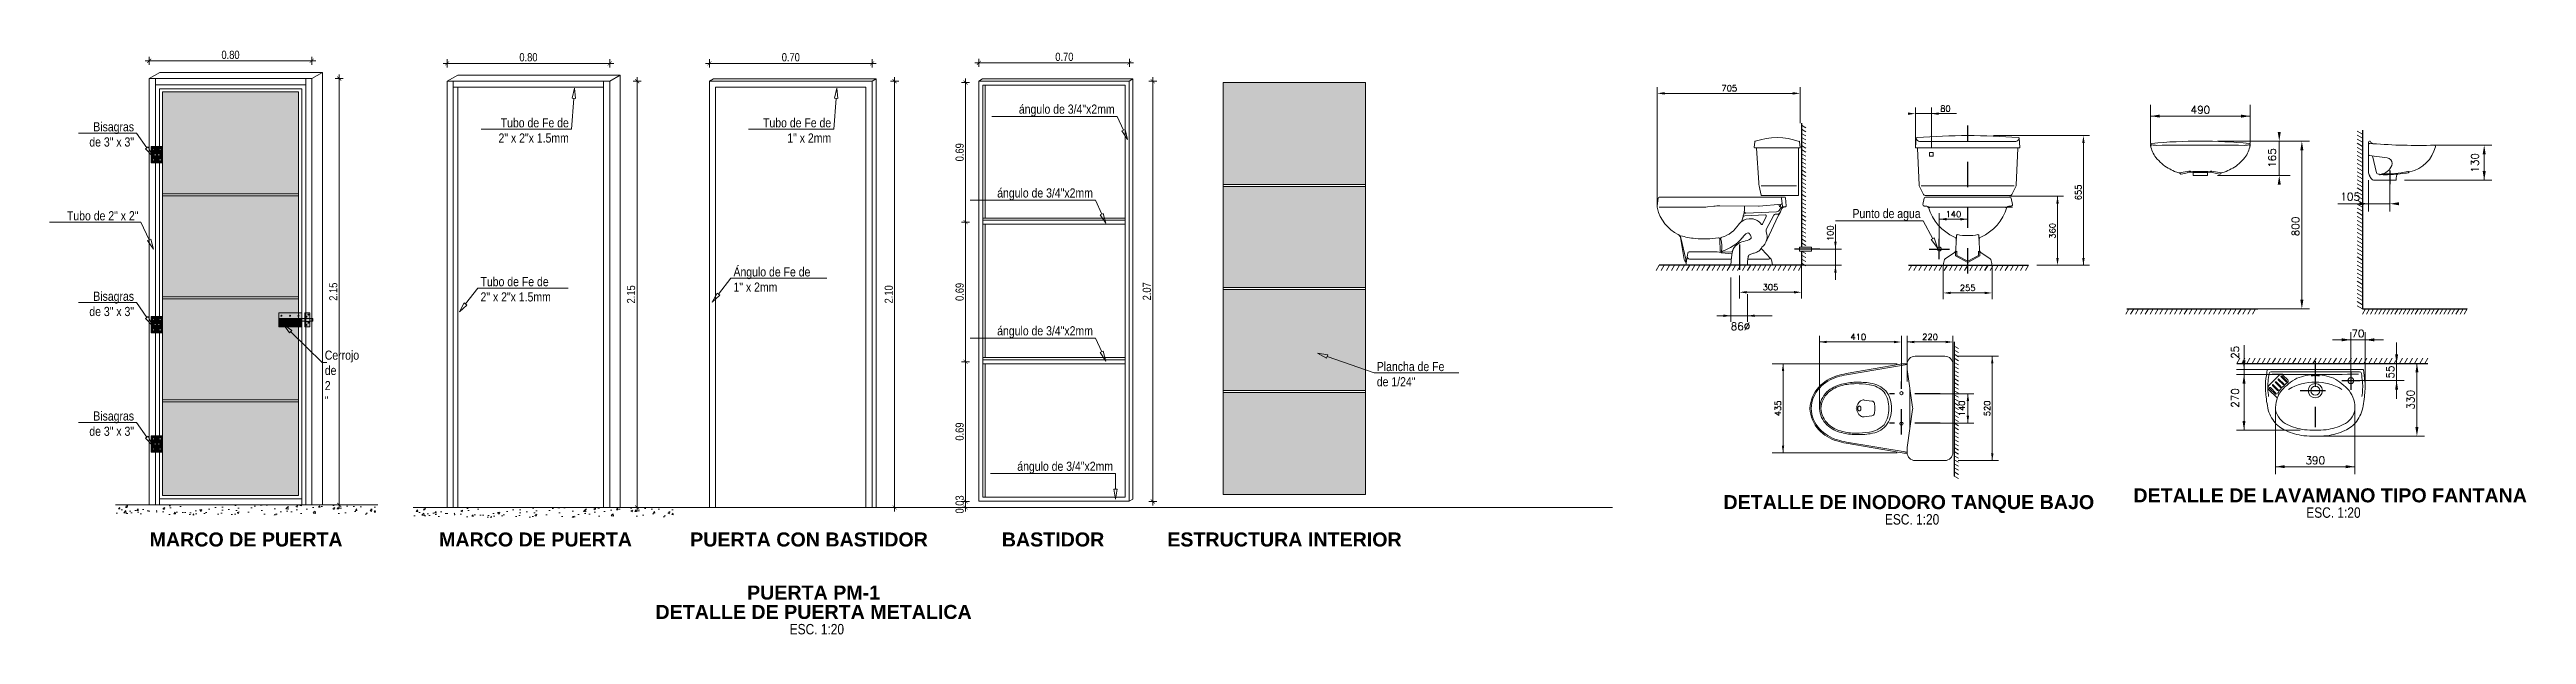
# Model space of a CAD drawing. Header units: metres. Extents: x 116.6 to 157, y -0.9 to 78.1.
# Drawn here: x 142.52 to 154.71, y 64.59 to 67.47 of the extents above; entities that cross this region are included whole.
import ezdxf
from ezdxf import colors
from ezdxf.entities.mleader import LeaderData, LeaderLine
from ezdxf.enums import TextEntityAlignment as Align
from ezdxf.math import Vec2, Vec3

# ---------------------------------------------------------------- set-up
doc = ezdxf.new("R2010")
doc.units = ezdxf.units.M
doc.set_wipeout_variables(frame=1)
doc.linetypes.add('TRAZO_Y_PUNTO2', pattern=[0.5, 0.25, -0.125, 0, -0.125])
doc.layers.get('0').update_dxf_attribs({"color": 253})
doc.layers.get('Defpoints').update_dxf_attribs({"color": 30, "lineweight": 9})
for name, color, linetype, lineweight in [('-Acero techos', 252, 'Continuous', 13), ('-Achurado', 251, 'Continuous', 5), ('-Acotado', 251, 'Continuous', 5), ('-Textos', 7, 'Continuous', 20), ('-Vista', 148, 'Continuous', 9), ('FIC-2ES_VEREDA', 253, 'Continuous', 5), ('MURO', 10, 'Continuous', 60), ('sanitarios', 134, 'Continuous', 15)]:
    doc.layers.add(name, color=color, linetype=linetype, lineweight=lineweight)
for name, color, linetype in [('DIM', 6, 'Continuous'), ('EJE', 3, 'TRAZO_Y_PUNTO2'), ('G-TEXTOS-TITULOS', 4, 'Continuous'), ('ROTURA', 4, 'Continuous')]:
    doc.layers.add(name, color=color, linetype=linetype)
doc.styles.add('-Arial Narrow', font='ARIALN.TTF')
doc.styles.add('25-TITULO', font='arialbd.ttf', dxfattribs={"height": 0.1})
doc.styles.add('ROMANS', font='romans.shx')
doc.dimstyles.new('Esc 1_20n', dxfattribs={"dimscale": 0.02, "dimtxt": 2, "dimasz": 1, "dimexe": 1, "dimexo": 1, "dimgap": 0.45, "dimtad": 1, "dimtoh": 1, "dimzin": 3, "dimdsep": 46, "dimtxsty": '-Arial Narrow', "dimblk": 'ARCHTICK', "dimcen": 1, "dimdle": 1, "dimclrd": 252, "dimclre": 252, "dimclrt": 252, "dimadec": 0, "dimazin": 0, "dimtfac": 1, "dimtix": 1, "dimtmove": 1, "dimatfit": 2, "dimldrblk": 'ARCHTICK', "dimfxl": 1, "dimfxlon": 1, "dimtolj": 2, "dimlwd": 5, "dimlwe": 5, "dimarcsym": 0})

msp = doc.modelspace()

# ---------------------------------------------------------------- texts
at = {"layer": '-Acotado', "attachment_point": 5, "style": 'ROMANS'}
for s, insert, char_height in [('705', (150.7842, 67.2773), 0.03), ('80', (151.8476, 67.1773), 0.03), ('490', (153.1021, 67.1714), 0.0375), ('\\A1;140', (151.887, 66.6573), 0.03), ('105', (153.8392, 66.7434), 0.0375), ('\\A1;305', (150.9867, 66.2973), 0.03), ('255', (151.957, 66.2939), 0.03), ('86Ø', (150.8392, 66.1045), 0.0375), ('410', (151.4189, 66.0523), 0.03), ('220', (151.7718, 66.0523), 0.03), ('\\A1;70', (153.8774, 66.0692), 0.0375), ('390', (153.6674, 65.4442), 0.0375)]:
    msp.add_mtext(s, dxfattribs=dict(at, insert=insert, char_height=char_height))
at = {"layer": '-Acotado', "attachment_point": 5, "rotation": 90, "style": 'ROMANS'}
for s, insert, char_height in [('165', (153.4552, 66.9333), 0.0375), ('130', (154.4529, 66.91), 0.0375), ('655', (152.5017, 66.7644), 0.03), ('\\A1;100', (151.2813, 66.5631), 0.03), ('360', (152.3741, 66.5751), 0.03), ('800', (153.5702, 66.5965), 0.0375), ('25', (153.273, 65.9763), 0.0375), ('\\A1;55', (154.0364, 65.8793), 0.0375), ('435', (151.0234, 65.7001), 0.03), ('{140}', (151.928, 65.7001), 0.03), ('520', (152.053, 65.7001), 0.03), ('270', (153.273, 65.7515), 0.0375), ('330', (154.1364, 65.7426), 0.0375)]:
    msp.add_mtext(s, dxfattribs=dict(at, insert=insert, char_height=char_height))
at = {"layer": '-Textos', "style": '-Arial Narrow'}
for p in [(153.7568, 65.1869), (151.6835, 65.1535), (146.2942, 64.6124)]:
    msp.add_text('ESC. 1:20', height=0.05122, dxfattribs=at).set_placement(p, align=Align.MIDDLE_CENTER)
at = {"layer": 'G-TEXTOS-TITULOS', "color": 219, "true_color": 0x642165, "style": '25-TITULO'}
for s, height, p in [('DETALLE DE INODORO TANQUE BAJO', 0.069141, (151.6674, 65.2384)), ('DETALLE DE LAVAMANO TIPO FANTANA', 0.069141, (153.7407, 65.2718)), ('MARCO DE PUERTA', 0.069141, (143.4856, 65.0543)), ('MARCO DE PUERTA', 0.069141, (144.9098, 65.0543)), ('PUERTA CON BASTIDOR', 0.069141, (146.2556, 65.0543)), ('BASTIDOR', 0.06914, (147.4564, 65.0543)), ('ESTRUCTURA INTERIOR', 0.069141, (148.5952, 65.0543)), ('DETALLE DE PUERTA METALICA', 0.069141, (146.2781, 64.6973)), ('PUERTA PM-1', 0.069141, (146.2781, 64.7928))]:
    msp.add_text(s, height=height, dxfattribs=at).set_placement(p, align=Align.MIDDLE_CENTER)

# ---------------------------------------------------------------- blocks, each defined once
blk = doc.blocks.new('_ArchTick')
at = {"color": 0, "linetype": 'ByBlock', "const_width": 0.15}
blk.add_lwpolyline([(-0.5, -0.5), (0.5, 0.5)], dxfattribs=at)
blk = doc.blocks.new('*D163')
at = {"layer": '-Acotado', "color": 252, "lineweight": 5, "transparency": 16777216}
for p, q in [((147.927, 67.312), (147.967, 67.312)), ((147.947, 67.332), (147.947, 65.222)), ((147.927, 65.242), (147.967, 65.242))]:
    blk.add_line(p, q, dxfattribs=at)
at = {"layer": 'Defpoints', "color": 0, "transparency": 16777216}
for p in [(147.832, 67.312), (147.832, 65.242), (147.947, 65.242)]:
    blk.add_point(p, dxfattribs=at)
at = {"layer": '-Acotado', "color": 252, "lineweight": 5, "transparency": 16777216, "xscale": 0.02, "yscale": 0.02, "zscale": 0.02}
for p, rotation in [((147.947, 67.312), 90), ((147.947, 65.242), 270)]:
    blk.add_blockref('_ArchTick', p, dxfattribs=dict(at, rotation=rotation))
at = {"layer": '-Acotado', "color": 252, "transparency": 16777216, "insert": (147.918, 66.277), "char_height": 0.04, "attachment_point": 5, "rotation": 90, "style": '-Arial Narrow'}
blk.add_mtext('\\A2;2.07', dxfattribs=at)
blk = doc.blocks.new('*D164')
at = {"layer": '-Acotado', "color": 252, "lineweight": 5, "transparency": 16777216}
for p, q in [((147.026, 65.95), (147.026, 65.222)), ((147.046, 65.93), (147.006, 65.93)), ((147.046, 65.242), (147.006, 65.242))]:
    blk.add_line(p, q, dxfattribs=at)
at = {"layer": 'Defpoints', "color": 0, "transparency": 16777216}
for p in [(147.112, 65.93), (147.026, 65.242), (147.092, 65.242)]:
    blk.add_point(p, dxfattribs=at)
at = {"layer": '-Acotado', "color": 252, "lineweight": 5, "transparency": 16777216, "xscale": 0.02, "yscale": 0.02, "zscale": 0.02}
for p, rotation in [((147.026, 65.93), 90), ((147.026, 65.242), 270)]:
    blk.add_blockref('_ArchTick', p, dxfattribs=dict(at, rotation=rotation))
at = {"layer": '-Acotado', "color": 252, "transparency": 16777216, "insert": (146.997, 65.586), "char_height": 0.04, "attachment_point": 5, "rotation": 90, "style": '-Arial Narrow'}
blk.add_mtext('\\A2;0.69', dxfattribs=at)
blk = doc.blocks.new('_ClosedBlank')
at = {"color": 0, "linetype": 'ByBlock', "lineweight": -2}
for p, q in [((-1, 0.17), (0, 0)), ((-1, 0.17), (-1, -0.17)), ((0, 0), (-1, -0.17))]:
    blk.add_line(p, q, dxfattribs=at)
blk = doc.blocks.new('*D165')
at = {"layer": '-Acotado', "color": 252, "lineweight": 5, "transparency": 16777216}
for p, q in [((147.072, 67.403), (147.852, 67.403)), ((147.092, 67.383), (147.092, 67.423)), ((147.832, 67.383), (147.832, 67.423))]:
    blk.add_line(p, q, dxfattribs=at)
at = {"layer": 'Defpoints', "color": 0, "transparency": 16777216}
for p in [(147.832, 67.403), (147.092, 67.231), (147.832, 67.231)]:
    blk.add_point(p, dxfattribs=at)
at = {"layer": '-Acotado', "color": 252, "lineweight": 5, "transparency": 16777216, "xscale": 0.02, "yscale": 0.02, "zscale": 0.02, "rotation": 180}
blk.add_blockref('_ArchTick', (147.092, 67.403), dxfattribs=at)
at = {"layer": '-Acotado', "color": 252, "lineweight": 5, "transparency": 16777216, "xscale": 0.02, "yscale": 0.02, "zscale": 0.02}
blk.add_blockref('_ArchTick', (147.832, 67.403), dxfattribs=at)
at = {"layer": '-Acotado', "color": 252, "transparency": 16777216, "insert": (147.512, 67.432), "char_height": 0.04, "attachment_point": 5, "style": '-Arial Narrow'}
blk.add_mtext('\\A2;0.70', dxfattribs=at)
blk = doc.blocks.new('*D166')
at = {"layer": '-Acotado', "color": 252, "lineweight": 5, "transparency": 16777216}
for p, q in [((145.39, 67.312), (145.43, 67.312)), ((145.41, 65.192), (145.41, 67.332)), ((145.39, 65.212), (145.43, 65.212))]:
    blk.add_line(p, q, dxfattribs=at)
at = {"layer": 'Defpoints', "color": 0, "transparency": 16777216}
for p in [(145.275, 67.312), (145.41, 67.312), (145.275, 65.212)]:
    blk.add_point(p, dxfattribs=at)
at = {"layer": '-Acotado', "color": 252, "lineweight": 5, "transparency": 16777216, "xscale": 0.02, "yscale": 0.02, "zscale": 0.02}
for p, rotation in [((145.41, 67.312), 90), ((145.41, 65.212), 270)]:
    blk.add_blockref('_ArchTick', p, dxfattribs=dict(at, rotation=rotation))
at = {"layer": '-Acotado', "color": 252, "transparency": 16777216, "insert": (145.38, 66.262), "char_height": 0.04, "attachment_point": 5, "rotation": 90, "style": '-Arial Narrow'}
blk.add_mtext('\\A2;2.15', dxfattribs=at)
blk = doc.blocks.new('*D167')
at = {"layer": '-Acotado', "color": 252, "lineweight": 5, "transparency": 16777216}
for p, q in [((144.455, 67.4), (145.295, 67.4)), ((144.475, 67.38), (144.475, 67.42)), ((145.275, 67.38), (145.275, 67.42))]:
    blk.add_line(p, q, dxfattribs=at)
at = {"layer": 'Defpoints', "color": 0, "transparency": 16777216}
for p in [(145.275, 67.4), (144.475, 67.312), (145.275, 67.312)]:
    blk.add_point(p, dxfattribs=at)
at = {"layer": '-Acotado', "color": 252, "lineweight": 5, "transparency": 16777216, "xscale": 0.02, "yscale": 0.02, "zscale": 0.02, "rotation": 180}
blk.add_blockref('_ArchTick', (144.475, 67.4), dxfattribs=at)
at = {"layer": '-Acotado', "color": 252, "lineweight": 5, "transparency": 16777216, "xscale": 0.02, "yscale": 0.02, "zscale": 0.02}
blk.add_blockref('_ArchTick', (145.275, 67.4), dxfattribs=at)
at = {"layer": '-Acotado', "color": 252, "transparency": 16777216, "insert": (144.875, 67.43), "char_height": 0.04, "attachment_point": 5, "style": '-Arial Narrow'}
blk.add_mtext('\\A2;0.80', dxfattribs=at)
blk = doc.blocks.new('*D168')
at = {"layer": '-Acotado', "color": 252, "lineweight": 5, "transparency": 16777216}
for p, q in [((143.924, 67.325), (143.964, 67.325)), ((143.944, 65.205), (143.944, 67.345)), ((143.924, 65.225), (143.964, 65.225))]:
    blk.add_line(p, q, dxfattribs=at)
at = {"layer": 'Defpoints', "color": 0, "transparency": 16777216}
for p in [(143.809, 67.325), (143.944, 67.325), (143.809, 65.225)]:
    blk.add_point(p, dxfattribs=at)
at = {"layer": '-Acotado', "color": 252, "lineweight": 5, "transparency": 16777216, "xscale": 0.02, "yscale": 0.02, "zscale": 0.02}
for p, rotation in [((143.944, 67.325), 90), ((143.944, 65.225), 270)]:
    blk.add_blockref('_ArchTick', p, dxfattribs=dict(at, rotation=rotation))
at = {"layer": '-Acotado', "color": 252, "transparency": 16777216, "insert": (143.915, 66.275), "char_height": 0.04, "attachment_point": 5, "rotation": 90, "style": '-Arial Narrow'}
blk.add_mtext('\\A2;2.15', dxfattribs=at)
blk = doc.blocks.new('*D169')
at = {"layer": '-Acotado', "color": 252, "lineweight": 5, "transparency": 16777216}
for p, q in [((142.989, 67.413), (143.829, 67.413)), ((143.009, 67.393), (143.009, 67.433)), ((143.809, 67.393), (143.809, 67.433))]:
    blk.add_line(p, q, dxfattribs=at)
at = {"layer": 'Defpoints', "color": 0, "transparency": 16777216}
for p in [(143.809, 67.413), (143.009, 67.325), (143.809, 67.325)]:
    blk.add_point(p, dxfattribs=at)
at = {"layer": '-Acotado', "color": 252, "lineweight": 5, "transparency": 16777216, "xscale": 0.02, "yscale": 0.02, "zscale": 0.02, "rotation": 180}
blk.add_blockref('_ArchTick', (143.009, 67.413), dxfattribs=at)
at = {"layer": '-Acotado', "color": 252, "lineweight": 5, "transparency": 16777216, "xscale": 0.02, "yscale": 0.02, "zscale": 0.02}
blk.add_blockref('_ArchTick', (143.809, 67.413), dxfattribs=at)
at = {"layer": '-Acotado', "color": 252, "transparency": 16777216, "insert": (143.409, 67.442), "char_height": 0.04, "attachment_point": 5, "style": '-Arial Narrow'}
blk.add_mtext('\\A2;0.80', dxfattribs=at)
blk = doc.blocks.new('Bisagra 3 x 3')
h = blk.add_hatch(color=7)
h.dxf.hatch_style = 1
h.set_gradient(color1=(255, 255, 255), color2=(128, 128, 128), tint=1, name='CURVED')
h.paths.add_polyline_path([(-0.028, 0.04), (0.028, 0.04), (0.028, -0.04), (-0.028, -0.04)])
at = {"linetype": 'Continuous'}
blk.add_wipeout([(-0.028, 0.04), (0.028, 0.04), (0.028, -0.04), (-0.028, -0.04)], dxfattribs=at)
h = blk.add_hatch(color=7)
h.dxf.hatch_style = 1
h.set_gradient(color1=(255, 255, 255), color2=(128, 128, 128), tint=1, name='INVCYLINDER')
h.paths.add_polyline_path([(0, 0.04), (-0.028, 0.04), (-0.028, -0.04), (0, -0.04)])
h.paths.add_polyline_path([(-0.021, 0.025, -1), (-0.011, 0.025, -1)], flags=16)
h.paths.add_polyline_path([(-0.004, 0, -1), (-0.014, 0, -1)], flags=16)
h.paths.add_polyline_path([(-0.011, -0.025, -1), (-0.021, -0.025, -1)], flags=16)
h.paths.add_polyline_path([(0.028, 0.04), (0, 0.04), (0, -0.04), (0.028, -0.04)])
h.paths.add_polyline_path([(0.014, 0, -1), (0.004, 0, -1)], flags=16)
h.paths.add_polyline_path([(0.011, 0.025, -1), (0.021, 0.025, -1)], flags=16)
h.paths.add_polyline_path([(0.021, -0.025, -1), (0.011, -0.025, -1)], flags=16)
at = {"layer": '-Vista', "linetype": 'Continuous'}
blk.add_lwpolyline([(-0.028, 0.04), (0.028, 0.04), (0.028, -0.04), (-0.028, -0.04)], close=True, dxfattribs=at)
blk.add_lwpolyline([(0, 0.04), (0, -0.04)], dxfattribs=at)
for centre in [(-0.016, 0.025), (-0.009, 0), (0.009, 0), (0.016, 0.025), (-0.016, -0.025), (0.016, -0.025)]:
    blk.add_circle(centre, 0.0046, dxfattribs=at)
blk = doc.blocks.new('Cerrojo')
h = blk.add_hatch(color=7)
h.dxf.hatch_style = 1
h.set_gradient(color1=(255, 255, 255), color2=(128, 128, 128), tint=1, name='CYLINDER')
h.paths.add_polyline_path([(0, 0.034), (-0.114, 0.034), (-0.114, 0.007), (0, 0.007)])
h.paths.add_polyline_path([(-0.02, 0.02, -1), (-0.015, 0.02, -1)], flags=16)
h.paths.add_polyline_path([(-0.061, 0.02, -1), (-0.056, 0.02, -1)], flags=16)
h.paths.add_polyline_path([(-0.104, 0.02, -1), (-0.099, 0.02, -1)], flags=16)
h.paths.add_polyline_path([(0, -0.008), (-0.025, -0.008), (-0.025, -0.019, -0.83287), (-0.035, -0.019), (-0.035, -0.008), (-0.081, -0.008, -0.056334), (-0.082, -0.008), (-0.087, -0.008, -0.056334), (-0.087, -0.008), (-0.114, -0.008), (-0.114, -0.034), (0, -0.034)])
h.paths.add_polyline_path([(-0.061, -0.02, -1), (-0.056, -0.02, -1)], flags=16)
h.paths.add_polyline_path([(-0.02, -0.02, -1), (-0.015, -0.02, -1)], flags=16)
h.paths.add_polyline_path([(-0.104, -0.02, -1), (-0.099, -0.02, -1)], flags=16)
h.paths.add_polyline_path([(-0.079, -0.003), (-0.035, -0.003), (-0.035, -0.019, 0.83287), (-0.025, -0.019), (-0.025, 0, 0.406494), (-0.028, 0.003), (-0.114, 0.003), (-0.114, -0.008), (-0.081, -0.008, 0.372902), (-0.079, -0.005)], flags=0)
h.paths.add_polyline_path([(-0.035, -0.003), (-0.079, -0.003), (-0.079, -0.005, -0.39039), (-0.081, -0.008), (-0.035, -0.008)], flags=0)
h.paths.add_polyline_path([(0, 0.007), (-0.114, 0.007), (-0.114, -0.008), (-0.087, -0.008), (-0.081, -0.008, 0.372902), (-0.079, -0.005), (-0.079, -0.003), (-0.035, -0.003), (-0.035, -0.019, 0.83287), (-0.025, -0.019), (-0.025, -0.008), (0, -0.008)], flags=17)
h.paths.add_polyline_path([(0.039, -0.008), (0.014, -0.008), (0.014, -0.034), (0.039, -0.034)])
h.paths.add_polyline_path([(0.034, -0.014, -1), (0.029, -0.014, -1)], flags=16)
h.paths.add_polyline_path([(0.024, -0.025, -1), (0.019, -0.025, -1)], flags=16)
h.paths.add_polyline_path([(0.039, 0.007), (0.014, 0.007), (0.014, -0.008), (0.039, -0.008)])
h.paths.add_polyline_path([(0.039, 0.034), (0.014, 0.034), (0.014, 0.007), (0.039, 0.007)])
h.paths.add_polyline_path([(0.029, 0.026, -1), (0.034, 0.026, -1)], flags=16)
h.paths.add_polyline_path([(0.024, 0.015, -1), (0.019, 0.015, -1)], flags=16)
h.paths.add_polyline_path([(0, 0.007), (-0.114, 0.007), (-0.114, -0.008), (-0.081, -0.008, 0.372902), (-0.079, -0.005), (-0.079, -0.003), (-0.035, -0.003), (-0.035, -0.019, 0.83287), (-0.025, -0.019), (-0.025, -0.008), (0, -0.008)], flags=17)
h = blk.add_hatch(color=7)
h.dxf.hatch_style = 1
h.set_gradient(color1=(255, 255, 255), color2=(128, 128, 128), tint=1, name='CYLINDER')
h.paths.add_polyline_path([(-0.114, 0.007), (-0.114, -0.034), (0, -0.034), (0, 0.007)])
h = blk.add_hatch(color=18)
h.dxf.hatch_style = 1
h.paths.add_polyline_path([(0.014, 0.006), (0, 0.006), (0, -0.007), (0.014, -0.007)])
h.paths.add_polyline_path([(0.054, 0.006), (0.039, 0.006), (0.039, -0.007), (0.054, -0.007)])
h.paths.add_polyline_path([(-0.025, 0, 0.421975), (-0.028, 0.003), (-0.114, 0.003), (-0.114, -0.003), (-0.089, -0.003), (-0.089, -0.005, 0.372902), (-0.087, -0.008), (-0.081, -0.008, 0.39039), (-0.079, -0.005), (-0.079, -0.003), (-0.035, -0.003), (-0.035, -0.019, 0.83287), (-0.025, -0.019)])
h = blk.add_hatch(color=7)
h.dxf.hatch_style = 1
h.set_gradient(color1=(255, 255, 255), color2=(128, 128, 128), tint=1, name='CYLINDER')
h.paths.add_polyline_path([(-0.035, -0.003), (-0.079, -0.003), (-0.079, -0.005, -0.39039), (-0.081, -0.008), (-0.035, -0.008)])
h.paths.add_polyline_path([(-0.089, -0.003), (-0.114, -0.003), (-0.114, -0.008), (-0.087, -0.008, -0.39039), (-0.089, -0.005)])
at = {"layer": '-Vista', "ltscale": 0.009}
for p, q in [((-0.114, 0.007), (0, 0.007)), ((-0.028, 0.003), (-0.114, 0.003)), ((-0.025, 0), (-0.025, -0.019)), ((0, 0.034), (0, -0.034)), ((0, 0.006), (0.014, 0.006)), ((0.014, 0.034), (0.039, 0.034)), ((0.014, 0.034), (0.014, -0.034)), ((0.014, 0.007), (0.039, 0.007)), ((0.039, 0.034), (0.039, -0.034)), ((0.054, 0.006), (0.039, 0.006)), ((0.054, -0.007), (0.054, 0.006)), ((-0.089, -0.003), (-0.114, -0.003)), ((-0.114, -0.008), (-0.035, -0.008)), ((-0.089, -0.003), (-0.089, -0.005)), ((-0.035, -0.003), (-0.079, -0.003)), ((-0.079, -0.003), (-0.079, -0.005)), ((-0.035, -0.003), (-0.035, -0.019)), ((-0.025, -0.008), (0, -0.008)), ((0, -0.007), (0.014, -0.007)), ((0.014, -0.008), (0.039, -0.008)), ((0.014, -0.034), (0.039, -0.034)), ((0.039, -0.007), (0.054, -0.007))]:
    blk.add_line(p, q, dxfattribs=at)
blk.add_lwpolyline([(0, -0.034), (-0.114, -0.034), (-0.114, 0.034), (0, 0.034)], close=True, dxfattribs=at)
for centre in [(-0.101, 0.02), (-0.058, 0.02), (-0.017, 0.02), (0.022, 0.015), (0.032, 0.026), (-0.101, -0.02), (-0.058, -0.02), (-0.017, -0.02), (0.022, -0.025), (0.032, -0.014)]:
    blk.add_circle(centre, 0.00253, dxfattribs=at)
for centre, radius, start, end in [((-0.028, 0), 0.003, 359.9569, 88.4858), ((-0.087, -0.005), 0.0022, 178.2508, 276.4486), ((-0.081, -0.005), 0.0022, 263.5514, 1.7492), ((-0.03, -0.018), 0.00508, 190.4202, 349.5798)]:
    blk.add_arc(centre, radius, start, end, dxfattribs=at)
blk = doc.blocks.new('*D823')
at = {"layer": '-Acotado', "color": 252, "lineweight": 5, "transparency": 16777216}
for p, q in [((147.046, 65.242), (147.006, 65.242)), ((147.046, 65.212), (147.006, 65.212)), ((147.026, 65.242), (147.026, 65.262)), ((147.026, 65.242), (147.026, 65.212)), ((147.026, 65.212), (147.026, 65.192))]:
    blk.add_line(p, q, dxfattribs=at)
at = {"layer": 'Defpoints', "color": 0, "transparency": 16777216}
for p in [(147.026, 65.212), (147.092, 65.212), (147.112, 65.242)]:
    blk.add_point(p, dxfattribs=at)
at = {"layer": '-Acotado', "color": 252, "lineweight": 5, "transparency": 16777216, "xscale": 0.02, "yscale": 0.02, "zscale": 0.02}
for p, rotation in [((147.026, 65.242), 270), ((147.026, 65.212), 90)]:
    blk.add_blockref('_ArchTick', p, dxfattribs=dict(at, rotation=rotation))
at = {"layer": '-Acotado', "color": 252, "transparency": 16777216, "insert": (146.997, 65.227), "char_height": 0.04, "attachment_point": 5, "rotation": 90, "style": '-Arial Narrow'}
blk.add_mtext('\\A2;0.03', dxfattribs=at)
blk = doc.blocks.new('*D824')
at = {"layer": '-Acotado', "color": 252, "lineweight": 5, "transparency": 16777216}
for p, q in [((145.746, 67.4), (146.586, 67.4)), ((145.766, 67.38), (145.766, 67.42)), ((146.566, 67.38), (146.566, 67.42))]:
    blk.add_line(p, q, dxfattribs=at)
at = {"layer": 'Defpoints', "color": 0, "transparency": 16777216}
for p in [(146.566, 67.4), (145.766, 67.312), (146.566, 67.312)]:
    blk.add_point(p, dxfattribs=at)
at = {"layer": '-Acotado', "color": 252, "lineweight": 5, "transparency": 16777216, "xscale": 0.02, "yscale": 0.02, "zscale": 0.02, "rotation": 180}
blk.add_blockref('_ArchTick', (145.766, 67.4), dxfattribs=at)
at = {"layer": '-Acotado', "color": 252, "lineweight": 5, "transparency": 16777216, "xscale": 0.02, "yscale": 0.02, "zscale": 0.02}
blk.add_blockref('_ArchTick', (146.566, 67.4), dxfattribs=at)
at = {"layer": '-Acotado', "color": 252, "transparency": 16777216, "insert": (146.166, 67.43), "char_height": 0.04, "attachment_point": 5, "style": '-Arial Narrow'}
blk.add_mtext('\\A2;0.70', dxfattribs=at)
blk = doc.blocks.new('*D825')
at = {"layer": '-Acotado', "color": 252, "lineweight": 5, "transparency": 16777216}
for p, q in [((147.046, 66.618), (147.006, 66.618)), ((147.026, 66.638), (147.026, 65.91)), ((147.046, 65.93), (147.006, 65.93))]:
    blk.add_line(p, q, dxfattribs=at)
at = {"layer": 'Defpoints', "color": 0, "transparency": 16777216}
for p in [(147.112, 66.618), (147.026, 65.93), (147.092, 65.93)]:
    blk.add_point(p, dxfattribs=at)
at = {"layer": '-Acotado', "color": 252, "lineweight": 5, "transparency": 16777216, "xscale": 0.02, "yscale": 0.02, "zscale": 0.02}
for p, rotation in [((147.026, 66.618), 90), ((147.026, 65.93), 270)]:
    blk.add_blockref('_ArchTick', p, dxfattribs=dict(at, rotation=rotation))
at = {"layer": '-Acotado', "color": 252, "transparency": 16777216, "insert": (146.997, 66.274), "char_height": 0.04, "attachment_point": 5, "rotation": 90, "style": '-Arial Narrow'}
blk.add_mtext('\\A2;0.69', dxfattribs=at)
blk = doc.blocks.new('*D826')
at = {"layer": '-Acotado', "color": 252, "lineweight": 5, "transparency": 16777216}
for p, q in [((147.046, 67.305), (147.006, 67.305)), ((147.026, 67.325), (147.026, 66.598)), ((147.046, 66.618), (147.006, 66.618))]:
    blk.add_line(p, q, dxfattribs=at)
at = {"layer": 'Defpoints', "color": 0, "transparency": 16777216}
for p in [(147.112, 67.305), (147.026, 66.618), (147.092, 66.618)]:
    blk.add_point(p, dxfattribs=at)
at = {"layer": '-Acotado', "color": 252, "lineweight": 5, "transparency": 16777216, "xscale": 0.02, "yscale": 0.02, "zscale": 0.02}
for p, rotation in [((147.026, 67.305), 90), ((147.026, 66.618), 270)]:
    blk.add_blockref('_ArchTick', p, dxfattribs=dict(at, rotation=rotation))
at = {"layer": '-Acotado', "color": 252, "transparency": 16777216, "insert": (146.997, 66.962), "char_height": 0.04, "attachment_point": 5, "rotation": 90, "style": '-Arial Narrow'}
blk.add_mtext('\\A2;0.69', dxfattribs=at)
blk = doc.blocks.new('*D827')
at = {"layer": '-Acotado', "color": 252, "lineweight": 5, "transparency": 16777216}
for p, q in [((146.657, 67.312), (146.697, 67.312)), ((146.677, 67.332), (146.677, 65.192)), ((146.657, 65.212), (146.697, 65.212))]:
    blk.add_line(p, q, dxfattribs=at)
at = {"layer": 'Defpoints', "color": 0, "transparency": 16777216}
for p in [(146.566, 67.312), (146.585, 65.212), (146.677, 65.212)]:
    blk.add_point(p, dxfattribs=at)
at = {"layer": '-Acotado', "color": 252, "lineweight": 5, "transparency": 16777216, "xscale": 0.02, "yscale": 0.02, "zscale": 0.02}
for p, rotation in [((146.677, 67.312), 90), ((146.677, 65.212), 270)]:
    blk.add_blockref('_ArchTick', p, dxfattribs=dict(at, rotation=rotation))
at = {"layer": '-Acotado', "color": 252, "transparency": 16777216, "insert": (146.648, 66.262), "char_height": 0.04, "attachment_point": 5, "rotation": 90, "style": '-Arial Narrow'}
blk.add_mtext('\\A2;2.10', dxfattribs=at)

# ---------------------------------------------------------------- dimensions: what is measured, and where the dimension line sits
at = {"layer": '-Acotado'}
for base, p1, p2, picture, middle in [((143.8093, 67.4129), (143.0093, 67.3249), (143.8093, 67.3249), '*D169', (143.4093, 67.4423)), ((145.275, 67.4004), (144.475, 67.3124), (145.275, 67.3124), '*D167', (144.875, 67.4298))]:
    dim = msp.add_linear_dim(base=base, p1=p1, p2=p2, dimstyle='Esc 1_20n', dxfattribs=at)
    dim.commit()
    dim.dimension.update_dxf_attribs({"geometry": picture, "text_midpoint": middle})
dim = msp.add_linear_dim(base=(146.5659, 67.4004), p1=(145.7659, 67.3124), p2=(146.5659, 67.3124), text='0.70', dimstyle='Esc 1_20n', dxfattribs=at)
dim.commit()
dim.dimension.update_dxf_attribs({"geometry": '*D824', "text_midpoint": (146.1659, 67.4298)})
dim = msp.add_linear_dim(base=(147.8316, 67.4028), p1=(147.0916, 67.2311), p2=(147.8316, 67.2311), text='0.70', dimstyle='Esc 1_20n', dxfattribs=at)
dim.commit()
dim.dimension.update_dxf_attribs({"geometry": '*D165', "text_midpoint": (147.5116, 67.4028), "dimtype": 160})
for base, p1, p2, text, picture, middle in [((143.944, 67.3249), (143.8093, 65.2249), (143.8093, 67.3249), '2.15', '*D168', (143.9146, 66.2749)), ((145.4098, 67.3124), (145.275, 65.2124), (145.275, 67.3124), '2.15', '*D166', (145.3803, 66.2624)), ((147.9475, 65.2424), (147.8316, 67.3124), (147.8316, 65.2424), '2.07', '*D163', (147.9181, 66.2774))]:
    dim = msp.add_linear_dim(base=base, p1=p1, p2=p2, angle=90, text=text, dimstyle='Esc 1_20n', dxfattribs=at)
    dim.commit()
    dim.dimension.update_dxf_attribs({"geometry": picture, "text_midpoint": middle})
for base, p1, p2, picture, middle in [((146.677, 65.2124), (146.5659, 67.3124), (146.5853, 65.2124), '*D827', (146.6476, 66.2624)), ((147.0261, 66.6178), (147.1116, 67.3055), (147.0916, 66.6178), '*D826', (146.9966, 66.9616)), ((147.0261, 65.9301), (147.1116, 66.6178), (147.0916, 65.9301), '*D825', (146.9966, 66.2739)), ((147.0261, 65.2424), (147.1116, 65.9301), (147.0916, 65.2424), '*D164', (146.9966, 65.5863)), ((147.0261, 65.2124), (147.1116, 65.2424), (147.0916, 65.2124), '*D823', (146.9966, 65.2274))]:
    dim = msp.add_linear_dim(base=base, p1=p1, p2=p2, angle=90, dimstyle='Esc 1_20n', dxfattribs=at)
    dim.commit()
    dim.dimension.update_dxf_attribs({"geometry": picture, "text_midpoint": middle})

# ---------------------------------------------------------------- hatches: boundary and pattern name
at = {"layer": '-Acero techos', "true_color": 0xc7c8ca}
h = msp.add_hatch(color=9, dxfattribs=at)
h.dxf.hatch_style = 1
h.paths.add_polyline_path([(148.2932, 65.7778), (148.2932, 65.2753), (148.9932, 65.2753), (148.9932, 65.7778)])
h.paths.add_polyline_path([(148.9932, 65.7878), (148.9932, 66.2853), (148.2932, 66.2853), (148.2932, 65.7878)])
h.paths.add_polyline_path([(148.2932, 66.7928), (148.2932, 66.2953), (148.9932, 66.2953), (148.9932, 66.7928)])
h.paths.add_polyline_path([(148.9932, 66.8028), (148.9932, 67.3053), (148.2932, 67.3053), (148.2932, 66.8028)])
at = {"layer": '-Achurado', "ltscale": 0.009}
h = msp.add_hatch(dxfattribs=at)
h.set_pattern_fill('AR-CONC', color=256, scale=0.0005)
h.set_pattern_definition([(50, (-1359.68201, -1365.49293), (0.0910923345, -0.0079695428), [0.009525, -0.104775]), (355, (-1359.68201, -1365.49293), (-0.0176217107, 0.0955284226), [0.00762, -0.083820292]), (100.4514447, (-1359.67442, -1365.49359), (0.0734706235, 0.087558876), [0.0080950044, -0.0890451223]), (46.1842, (-1359.68201, -1365.46753), (0.1355395204, -0.021021164), [0.0142875, -0.1571625]), (96.6355576, (-1359.67072, -1365.46928), (0.118702067, 0.123713062), [0.012142512, -0.133567804]), (351.184151, (-1359.68201, -1365.46753), (0.118702067, 0.123713062), [0.0114299835, -0.125729866]), (21, (-1359.66931, -1365.47388), (0.0758071956, -0.051132599), [0.009525, -0.104775]), (326, (-1359.66931, -1365.47388), (0.030901014, 0.092093983), [0.00762, -0.08382]), (71.451445, (-1359.66299, -1365.47814), (0.1067082096, 0.0409613844), [0.0080950044, -0.089044969]), (37.5, (-1359.68201, -1365.492927), (0.0015443016, 0.04227751944), [0, -0.082804, 0, -0.08509, 0, -0.0841375]), (7.5, (-1359.68201, -1365.492927), (0.0334098313, 0.0500902874), [0, -0.048514, 0, -0.080899, 0, -0.0320675]), (327.5, (-1359.710332, -1365.492927), (0.0677952976, -0.002864372), [0, -0.03175, 0, -0.09906, 0, -0.131445]), (317.5, (-1359.72303, -1365.49293), (0.0740645907, 0.0127132455), [0, -0.041275, 0, -0.065786, 0, -0.093345])])
h.paths.add_polyline_path([(143.0093, 65.2249), (142.8429, 65.2249), (142.8429, 65.1749), (143.0093, 65.1749)])
h.paths.add_polyline_path([(143.8743, 65.2249), (143.0443, 65.2249), (143.0443, 65.1749), (143.8743, 65.1749)])
h.paths.add_polyline_path([(144.1338, 65.2249), (143.9093, 65.2249), (143.9093, 65.1749), (144.1338, 65.1749)])
h = msp.add_hatch(dxfattribs=at)
h.set_pattern_fill('AR-CONC', color=256, scale=0.0005)
h.set_pattern_definition([(50, (-1358.216275, -1365.50537), (0.0910923345, -0.0079695428), [0.009525, -0.104775]), (355, (-1358.21627, -1365.50537), (-0.0176217107, 0.0955284226), [0.00762, -0.083820292]), (100.4514447, (-1358.20868, -1365.50603), (0.0734706235, 0.087558876), [0.0080950044, -0.0890451223]), (46.1842, (-1358.21627, -1365.47997), (0.1355395204, -0.021021164), [0.0142875, -0.1571625]), (96.6355576, (-1358.20498, -1365.48172), (0.118702067, 0.123713062), [0.012142512, -0.133567804]), (351.184151, (-1358.21627, -1365.47997), (0.118702067, 0.123713062), [0.0114299835, -0.125729866]), (21, (-1358.203575, -1365.48632), (0.0758071956, -0.051132599), [0.009525, -0.104775]), (326, (-1358.20357, -1365.48632), (0.030901014, 0.092093983), [0.00762, -0.08382]), (71.451445, (-1358.19726, -1365.49058), (0.1067082096, 0.0409613844), [0.0080950044, -0.089044969]), (37.5, (-1358.216275, -1365.505367), (0.0015443016, 0.04227751944), [0, -0.082804, 0, -0.08509, 0, -0.0841375]), (7.5, (-1358.216275, -1365.505367), (0.0334098313, 0.0500902874), [0, -0.048514, 0, -0.080899, 0, -0.0320675]), (327.5, (-1358.244596, -1365.505367), (0.0677952976, -0.002864372), [0, -0.03175, 0, -0.09906, 0, -0.131445]), (317.5, (-1358.257296, -1365.505367), (0.0740645907, 0.0127132455), [0, -0.041275, 0, -0.065786, 0, -0.093345])])
h.paths.add_polyline_path([(144.475, 65.2124), (144.3086, 65.2124), (144.3086, 65.1624), (144.475, 65.1624)])
h.paths.add_polyline_path([(145.34, 65.2124), (144.51, 65.2124), (144.51, 65.1624), (145.34, 65.1624)])
h.paths.add_polyline_path([(145.5995, 65.2124), (145.375, 65.2124), (145.375, 65.1624), (145.5995, 65.1624)])

# ---------------------------------------------------------------- linework, layer by layer
at = {"layer": '-Acero techos'}
for p, q in [((143.0093, 67.3249), (143.0612, 67.3549)), ((143.0093, 67.3249), (143.0393, 67.3249)), ((143.0093, 65.2249), (143.0093, 67.3249)), ((143.0393, 67.2949), (143.0393, 67.3249)), ((143.0393, 67.3249), (143.8093, 67.3249)), ((143.7793, 67.2949), (143.0393, 67.2949)), ((143.7793, 67.2949), (143.0393, 67.2949)), ((143.8093, 67.3249), (143.7793, 67.3249)), ((143.7793, 67.3249), (143.7793, 67.2899)), ((143.7793, 67.2949), (143.7793, 65.2249)), ((143.7793, 67.2949), (143.7793, 65.2249)), ((143.7793, 67.2899), (143.7793, 67.2899)), ((143.8093, 65.2249), (143.8093, 67.3249)), ((144.475, 67.3124), (144.527, 67.3424)), ((144.475, 67.3124), (144.505, 67.3124)), ((144.475, 65.2124), (144.475, 67.3124)), ((144.505, 67.3124), (144.505, 67.2824)), ((145.245, 67.2824), (144.505, 67.2824)), ((144.505, 67.2824), (145.245, 67.2824)), ((144.505, 67.2824), (144.527, 67.2824)), ((144.527, 67.2824), (144.527, 65.2124)), ((145.275, 67.3124), (145.245, 67.3124)), ((145.245, 67.3124), (145.245, 67.2774)), ((145.245, 67.2824), (145.245, 65.2124)), ((145.275, 65.2124), (145.275, 67.3124)), ((145.7659, 67.3124), (145.7853, 67.3236)), ((145.7659, 67.3124), (145.7959, 67.3124)), ((145.7659, 65.2124), (145.7659, 67.3124)), ((146.5359, 67.2824), (145.7959, 67.2824)), ((145.7959, 67.2824), (145.8178, 67.2824)), ((145.7959, 67.2824), (146.5359, 67.2824)), ((146.5359, 67.2824), (146.5359, 65.2124)), ((146.5659, 65.2124), (146.5659, 67.3124)), ((147.1085, 67.3231), (147.0916, 67.3124)), ((147.8316, 67.3124), (147.0916, 67.3124)), ((147.0916, 67.3124), (147.0916, 66.2524)), ((147.1085, 67.3231), (147.8485, 67.3231)), ((147.8116, 67.2924), (147.8116, 65.2624)), ((147.8485, 67.3231), (147.8316, 67.3124)), ((147.8316, 67.3124), (147.8316, 65.2424)), ((147.8485, 67.3231), (147.8485, 65.2531)), ((143.7593, 67.2249), (143.7593, 65.2449)), ((145.245, 67.2774), (145.245, 67.2774)), ((146.5359, 67.2774), (146.5359, 67.2774)), ((148.9932, 66.8028), (148.2932, 66.8028)), ((148.9932, 66.7928), (148.2932, 66.7928)), ((143.7436, 66.7567), (143.075, 66.7567)), ((143.7436, 66.7467), (143.075, 66.7467)), ((147.1116, 66.6378), (147.8116, 66.6378)), ((147.1116, 66.6278), (147.8116, 66.6278)), ((147.1116, 66.6078), (147.8116, 66.6078)), ((143.0393, 66.2349), (143.0393, 65.2249)), ((143.075, 66.2492), (143.7436, 66.2492)), ((143.075, 66.2392), (143.7436, 66.2392)), ((147.0916, 66.2524), (147.0916, 65.2424)), ((148.2932, 66.2953), (148.9932, 66.2953)), ((148.2932, 66.2853), (148.9932, 66.2853)), ((147.1116, 65.9501), (147.8116, 65.9501)), ((147.1116, 65.9401), (147.8116, 65.9401)), ((147.1116, 65.9201), (147.8116, 65.9201)), ((143.7436, 65.7417), (143.075, 65.7417)), ((143.7436, 65.7317), (143.075, 65.7317)), ((148.9932, 65.7878), (148.2932, 65.7878)), ((148.9932, 65.7778), (148.2932, 65.7778)), ((147.8316, 65.2424), (147.0916, 65.2424)), ((147.1116, 65.2924), (147.1116, 65.2624)), ((147.8116, 65.2624), (147.1116, 65.2624)), ((147.8485, 65.2531), (147.8316, 65.2424))]:
    msp.add_line(p, q, dxfattribs=at)
for points in [[(143.0393, 65.2249), (143.0393, 67.2949)], [(143.0612, 67.3549), (143.8612, 67.3549)], [(143.7793, 65.2249), (143.7793, 67.2949)], [(143.8093, 67.3249), (143.8612, 67.3549)], [(143.8612, 67.3549), (143.8612, 65.2249)], [(145.245, 67.2824), (144.505, 67.2824), (144.505, 67.3124), (145.275, 67.3124)], [(144.505, 65.2124), (144.505, 67.2824)], [(144.527, 67.3424), (145.327, 67.3424)], [(145.245, 65.2124), (145.245, 67.2824)], [(145.275, 67.3124), (145.327, 67.3424)], [(145.327, 67.3424), (145.327, 65.2124)], [(145.7959, 67.3124), (146.5659, 67.3124)], [(146.5359, 67.2824), (145.7959, 67.2824)], [(145.7959, 65.2124), (145.7959, 67.2824)], [(146.5359, 65.2124), (146.5359, 67.2824)], [(146.5659, 67.3124), (146.5853, 67.3236)], [(147.8116, 67.2924), (147.1116, 67.2924)], [(147.1116, 65.2924), (147.1116, 66.2674), (147.1116, 67.2924)], [(147.1224, 67.2924), (147.1224, 66.6378)], [(143.7593, 67.2749), (143.0593, 67.2749)], [(143.7593, 65.2249), (143.7593, 67.2749), (143.0593, 67.2749)], [(143.0593, 65.2249), (143.0593, 66.2499), (143.0593, 67.2249)], [(147.1224, 66.6078), (147.1224, 65.9501)], [(147.1224, 65.9201), (147.1224, 65.2624)]]:
    msp.add_lwpolyline(points, dxfattribs=at)
for points in [[(147.7839, 67.2947), (147.7839, 67.2947)], [(148.2932, 67.3053), (148.9932, 67.3053), (148.9932, 65.2753), (148.2932, 65.2753)], [(143.0593, 67.2749), (143.7593, 67.2749), (143.7593, 65.2549), (143.0593, 65.2549)]]:
    msp.add_lwpolyline(points, close=True, dxfattribs=at)
at = {"layer": '-Achurado'}
for p, q in [((142.8429, 65.2249), (144.1338, 65.2249)), ((144.3086, 65.2124), (145.5995, 65.2124))]:
    msp.add_line(p, q, dxfattribs=at)
at = {"layer": '-Acotado'}
for p, q in [((150.4292, 66.6926), (150.4292, 67.2823)), ((151.1326, 67.1051), (151.1326, 67.2823)), ((150.4652, 67.2523), (151.1032, 67.2523)), ((151.6999, 66.9874), (151.6999, 67.1823)), ((151.7783, 66.9874), (151.7783, 67.1823)), ((152.8571, 67.1962), (152.8571, 67.0049)), ((153.3471, 67.1962), (153.3471, 67.0049)), ((151.6999, 67.1523), (151.9025, 67.1523)), ((152.0846, 67.0441), (152.5567, 67.0441)), ((152.8571, 67.1402), (153.3471, 67.1402)), ((152.5267, 66.4051), (152.5267, 67.0081)), ((153.1871, 67.0172), (153.6389, 67.0172)), ((153.4902, 67.0172), (153.4902, 66.8472)), ((153.6014, 66.9722), (153.6014, 66.2362)), ((154.253, 66.997), (154.5362, 66.997)), ((154.4987, 66.952), (154.4987, 66.8242)), ((153.1871, 66.8472), (153.5443, 66.8472)), ((153.9297, 66.8254), (153.9297, 66.671)), ((154.0342, 66.8254), (154.0342, 66.671)), ((154.1059, 66.8242), (154.5362, 66.8242)), ((152.1644, 66.7451), (152.4291, 66.7451)), ((152.3991, 66.7451), (152.3991, 66.4411)), ((153.7786, 66.7085), (154.0342, 66.7085)), ((151.3063, 66.6059), (151.3063, 66.3331)), ((151.817, 66.5351), (151.817, 66.6623)), ((151.957, 66.6323), (151.817, 66.6323)), ((151.2292, 66.4851), (151.3363, 66.4851)), ((150.7913, 66.3454), (150.7913, 66.1266)), ((150.8342, 66.3551), (150.8342, 66.2423)), ((151.1392, 66.4051), (151.1392, 66.2423)), ((151.1392, 66.4051), (151.3363, 66.4051)), ((151.837, 66.4051), (151.837, 66.2389)), ((152.077, 66.4051), (152.077, 66.2389)), ((152.297, 66.4051), (152.5567, 66.4051)), ((150.8702, 66.2723), (151.1032, 66.2723)), ((150.8728, 66.2623), (150.8728, 66.1266)), ((151.873, 66.2689), (152.041, 66.2689)), ((153.3846, 66.1912), (153.6389, 66.1912)), ((150.995, 66.1566), (150.7222, 66.1566)), ((153.8424, 65.8801), (153.8424, 66.0755)), ((153.9124, 65.792), (153.9124, 66.0755)), ((151.2279, 65.7001), (151.2279, 66.0573)), ((151.2279, 66.0273), (151.5949, 66.0273)), ((151.6309, 65.8331), (151.6309, 66.0573)), ((151.6588, 65.8331), (151.6588, 66.0573)), ((151.6588, 66.0273), (151.8484, 66.0273)), ((151.8844, 65.8331), (151.8844, 66.0573)), ((151.9094, 65.9574), (152.108, 65.9574)), ((152.078, 65.443), (152.078, 65.9574)), ((153.3167, 66.0122), (153.3167, 65.5931)), ((153.7524, 66.038), (154.0024, 66.038)), ((154.0676, 65.7471), (154.0676, 66.0255)), ((150.9942, 65.9199), (151.6104, 65.9199)), ((151.0484, 65.4808), (151.0484, 65.9199)), ((153.5924, 65.8918), (153.2792, 65.8918)), ((153.5924, 65.8671), (153.2792, 65.8671)), ((153.8874, 65.8371), (154.1051, 65.8371)), ((154.1676, 65.9221), (154.1676, 65.6081)), ((151.8219, 65.7726), (151.988, 65.7726)), ((151.958, 65.6276), (151.958, 65.7726)), ((151.8219, 65.6276), (151.988, 65.6276)), ((153.5924, 65.5931), (153.2792, 65.5931)), ((153.4724, 65.6933), (153.4724, 65.3755)), ((153.8624, 65.6933), (153.8624, 65.3755)), ((150.9942, 65.4808), (151.6104, 65.4808)), ((153.6674, 65.5631), (154.2051, 65.5631)), ((151.9094, 65.443), (152.108, 65.443)), ((153.4724, 65.413), (153.8624, 65.413))]:
    msp.add_line(p, q, dxfattribs=at)
for points in [[(150.4652, 67.2583), (150.4652, 67.2463), (150.4292, 67.2523)], [(151.0966, 67.2583), (151.0966, 67.2463), (151.1326, 67.2523)], [(151.6639, 67.1583), (151.6639, 67.1463), (151.6999, 67.1523)], [(151.8143, 67.1583), (151.8143, 67.1463), (151.7783, 67.1523)], [(152.5207, 67.0081), (152.5327, 67.0081), (152.5267, 67.0441)], [(152.9021, 67.1477), (152.9021, 67.1327), (152.8571, 67.1402)], [(153.3021, 67.1477), (153.3021, 67.1327), (153.3471, 67.1402)], [(153.4827, 67.0622), (153.4977, 67.0622), (153.4902, 67.0172)], [(153.5939, 66.9722), (153.6089, 66.9722), (153.6014, 67.0172)], [(154.4912, 66.952), (154.5062, 66.952), (154.4987, 66.997)], [(153.4827, 66.8022), (153.4977, 66.8022), (153.4902, 66.8472)], [(154.4912, 66.8692), (154.5062, 66.8692), (154.4987, 66.8242)], [(152.3931, 66.7091), (152.4051, 66.7091), (152.3991, 66.7451)], [(153.8847, 66.716), (153.8847, 66.701), (153.9297, 66.7085)], [(154.0792, 66.716), (154.0792, 66.701), (154.0342, 66.7085)], [(151.853, 66.6383), (151.853, 66.6263), (151.817, 66.6323)], [(151.921, 66.6383), (151.921, 66.6263), (151.957, 66.6323)], [(151.3003, 66.5211), (151.3123, 66.5211), (151.3063, 66.4851)], [(152.3931, 66.4411), (152.4051, 66.4411), (152.3991, 66.4051)], [(152.5207, 66.4411), (152.5327, 66.4411), (152.5267, 66.4051)], [(151.3003, 66.3691), (151.3123, 66.3691), (151.3063, 66.4051)], [(150.8702, 66.2783), (150.8702, 66.2663), (150.8342, 66.2723)], [(151.1032, 66.2783), (151.1032, 66.2663), (151.1392, 66.2723)], [(151.873, 66.2749), (151.873, 66.2629), (151.837, 66.2689)], [(152.041, 66.2749), (152.041, 66.2629), (152.077, 66.2689)], [(153.5939, 66.2362), (153.6089, 66.2362), (153.6014, 66.1912)], [(150.7553, 66.1626), (150.7553, 66.1506), (150.7913, 66.1566)], [(150.9088, 66.1626), (150.9088, 66.1506), (150.8728, 66.1566)], [(151.2639, 66.0333), (151.2639, 66.0213), (151.2279, 66.0273)], [(151.5949, 66.0333), (151.5949, 66.0213), (151.6309, 66.0273)], [(151.6948, 66.0333), (151.6948, 66.0213), (151.6588, 66.0273)], [(151.8484, 66.0333), (151.8484, 66.0213), (151.8844, 66.0273)], [(152.072, 65.9214), (152.084, 65.9214), (152.078, 65.9574)], [(153.7974, 66.0455), (153.7974, 66.0305), (153.8424, 66.038)], [(153.9574, 66.0455), (153.9574, 66.0305), (153.9124, 66.038)], [(154.0601, 65.9671), (154.0751, 65.9671), (154.0676, 65.9221)], [(151.0424, 65.8839), (151.0544, 65.8839), (151.0484, 65.9199)], [(153.3092, 65.9368), (153.3242, 65.9368), (153.3167, 65.8918)], [(153.3092, 65.8221), (153.3242, 65.8221), (153.3167, 65.8671)], [(154.0601, 65.7921), (154.0751, 65.7921), (154.0676, 65.8371)], [(154.1601, 65.8771), (154.1751, 65.8771), (154.1676, 65.9221)], [(151.952, 65.7366), (151.964, 65.7366), (151.958, 65.7726)], [(151.952, 65.6636), (151.964, 65.6636), (151.958, 65.6276)], [(153.3092, 65.6381), (153.3242, 65.6381), (153.3167, 65.5931)], [(154.1601, 65.6081), (154.1751, 65.6081), (154.1676, 65.5631)], [(151.0424, 65.5168), (151.0544, 65.5168), (151.0484, 65.4808)], [(152.072, 65.479), (152.084, 65.479), (152.078, 65.443)], [(153.5174, 65.4205), (153.5174, 65.4055), (153.4724, 65.413)], [(153.8174, 65.4205), (153.8174, 65.4055), (153.8624, 65.413)]]:
    msp.add_solid(points, dxfattribs=at)
msp.add_line((152.0421, 66.3791), (152.0571, 66.4051))
at = {"layer": 'DIM'}
msp.add_line((153.6674, 65.6921), (153.6674, 65.6921), dxfattribs=at)
msp.add_line((153.6674, 65.6921), (153.6674, 65.6921), dxfattribs=at)
at = {"layer": 'EJE', "ltscale": 0.5}
for p, q in [((151.957, 66.3651), (151.957, 67.0941)), ((154.0342, 66.8721), (154.0342, 66.8042)), ((150.8342, 66.5071), (150.8342, 66.3551)), ((150.8342, 66.5071), (150.8342, 66.3551)), ((151.2292, 66.4851), (151.0892, 66.4851)), ((151.767, 66.4851), (151.867, 66.4851)), ((151.817, 66.4351), (151.817, 66.5351)), ((151.6309, 65.5721), (151.6309, 65.8331)), ((153.6524, 65.8643), (153.6524, 65.8583)), ((153.6674, 65.9321), (153.6674, 65.5231)), ((153.6824, 65.8643), (153.6824, 65.8583)), ((153.7974, 65.8371), (153.8874, 65.8371)), ((153.8424, 65.8821), (153.8424, 65.7921)), ((151.8219, 65.7726), (151.573, 65.7726)), ((153.5924, 65.7876), (153.7424, 65.7876)), ((151.8219, 65.6276), (151.573, 65.6276))]:
    msp.add_line(p, q, dxfattribs=at)
for centre, start, end in [((153.673, 65.6056), 91.23361, 95.95289), ((153.6618, 65.6056), 84.04711, 88.76639)]:
    msp.add_arc(centre, 0.2565, start, end, dxfattribs=at)
at = {"layer": 'FIC-2ES_VEREDA'}
for p, q in [((145.7853, 67.3236), (146.5853, 67.3236)), ((146.5853, 67.3236), (146.5853, 65.2124)), ((145.5995, 65.2124), (150.2087, 65.2124))]:
    msp.add_line(p, q, dxfattribs=at)
msp.add_lwpolyline([(147.1116, 67.2924), (147.8116, 67.2924), (147.8116, 65.2624), (147.1116, 65.2624)], close=True, dxfattribs=at)
at = {"layer": 'MURO', "color": 146, "lineweight": 30, "true_color": 0x105689}
for p, q in [((151.1392, 67.1051), (151.1392, 66.4951)), ((153.8997, 67.0702), (153.8997, 66.1912)), ((151.1392, 66.4751), (151.1392, 66.4051)), ((151.1392, 66.4051), (150.4392, 66.4051)), ((151.6664, 66.4051), (152.2571, 66.4051)), ((152.7396, 66.1912), (153.3846, 66.1912)), ((153.8997, 66.1912), (154.4145, 66.1912)), ((151.8909, 66.028), (151.8909, 65.367)), ((153.2811, 65.9221), (154.2216, 65.9221))]:
    msp.add_line(p, q, dxfattribs=at)
at = {"layer": 'MURO', "color": 146, "lineweight": 5, "true_color": 0x105689}
for p, q in [((151.1599, 67.0831), (151.1392, 67.0951)), ((151.1599, 67.0631), (151.1392, 67.0751)), ((151.1599, 67.0431), (151.1392, 67.0551)), ((151.1599, 67.0231), (151.1392, 67.0351)), ((153.8737, 67.0662), (153.8997, 67.0512)), ((153.8737, 67.0462), (153.8997, 67.0312)), ((151.1599, 67.0031), (151.1392, 67.0151)), ((151.1599, 66.9831), (151.1392, 66.9951)), ((151.1599, 66.9631), (151.1392, 66.9751)), ((151.1599, 66.9431), (151.1392, 66.9551)), ((151.1599, 66.9231), (151.1392, 66.9351)), ((151.1599, 66.9031), (151.1392, 66.9151)), ((153.8737, 67.0262), (153.8997, 67.0112)), ((153.8737, 67.0062), (153.8997, 66.9912)), ((153.8737, 66.9862), (153.8997, 66.9712)), ((153.8737, 66.9662), (153.8997, 66.9512)), ((153.8737, 66.9462), (153.8997, 66.9312)), ((153.8737, 66.9262), (153.8997, 66.9112)), ((151.1599, 66.8831), (151.1392, 66.8951)), ((151.1599, 66.8631), (151.1392, 66.8751)), ((151.1599, 66.8431), (151.1392, 66.8551)), ((151.1599, 66.8231), (151.1392, 66.8351)), ((151.1599, 66.8031), (151.1392, 66.8151)), ((151.1599, 66.7831), (151.1392, 66.7951)), ((153.8737, 66.9062), (153.8997, 66.8912)), ((153.8737, 66.8862), (153.8997, 66.8712)), ((153.8737, 66.8662), (153.8997, 66.8512)), ((153.8737, 66.8462), (153.8997, 66.8312)), ((153.8737, 66.8262), (153.8997, 66.8112)), ((153.8737, 66.8062), (153.8997, 66.7912)), ((151.1599, 66.7631), (151.1392, 66.7751)), ((151.1599, 66.7431), (151.1392, 66.7551)), ((151.1599, 66.7231), (151.1392, 66.7351)), ((151.1599, 66.7031), (151.1392, 66.7151)), ((151.1599, 66.6831), (151.1392, 66.6951)), ((151.1599, 66.6631), (151.1392, 66.6751)), ((153.8737, 66.7862), (153.8997, 66.7712)), ((153.8737, 66.7662), (153.8997, 66.7512)), ((153.8737, 66.7462), (153.8997, 66.7312)), ((153.8737, 66.7262), (153.8997, 66.7112)), ((153.8737, 66.7062), (153.8997, 66.6912)), ((153.8737, 66.6862), (153.8997, 66.6712)), ((151.1599, 66.6431), (151.1392, 66.6551)), ((151.1599, 66.6231), (151.1392, 66.6351)), ((151.1599, 66.6031), (151.1392, 66.6151)), ((151.1599, 66.5831), (151.1392, 66.5951)), ((151.1599, 66.5631), (151.1392, 66.5751)), ((151.1599, 66.5431), (151.1392, 66.5551)), ((153.8737, 66.6662), (153.8997, 66.6512)), ((153.8737, 66.6462), (153.8997, 66.6312)), ((153.8737, 66.6262), (153.8997, 66.6112)), ((153.8737, 66.6062), (153.8997, 66.5912)), ((153.8737, 66.5862), (153.8997, 66.5712)), ((153.8737, 66.5662), (153.8997, 66.5512)), ((151.1599, 66.5231), (151.1392, 66.5351)), ((151.1599, 66.5031), (151.1392, 66.5151)), ((151.1599, 66.4631), (151.1392, 66.4751)), ((151.1599, 66.4431), (151.1392, 66.4551)), ((151.1599, 66.4231), (151.1392, 66.4351)), ((153.8737, 66.5462), (153.8997, 66.5312)), ((153.8737, 66.5262), (153.8997, 66.5112)), ((153.8737, 66.5062), (153.8997, 66.4912)), ((153.8737, 66.4862), (153.8997, 66.4712)), ((153.8737, 66.4662), (153.8997, 66.4512)), ((153.8737, 66.4462), (153.8997, 66.4312)), ((153.8737, 66.4262), (153.8997, 66.4112)), ((150.4242, 66.3791), (150.4392, 66.4051)), ((150.4492, 66.3791), (150.4642, 66.4051)), ((150.4742, 66.3791), (150.4892, 66.4051)), ((150.4992, 66.3791), (150.5142, 66.4051)), ((150.5242, 66.3791), (150.5392, 66.4051)), ((150.5492, 66.3791), (150.5642, 66.4051)), ((150.5742, 66.3791), (150.5892, 66.4051)), ((150.5992, 66.3791), (150.6142, 66.4051)), ((150.6242, 66.3791), (150.6392, 66.4051)), ((150.6492, 66.3791), (150.6642, 66.4051)), ((150.6742, 66.3791), (150.6892, 66.4051)), ((150.6992, 66.3791), (150.7142, 66.4051)), ((150.7242, 66.3791), (150.7392, 66.4051)), ((150.7492, 66.3791), (150.7642, 66.4051)), ((150.7742, 66.3791), (150.7892, 66.4051)), ((150.7992, 66.3791), (150.8142, 66.4051)), ((150.8242, 66.3791), (150.8392, 66.4051)), ((150.8492, 66.3791), (150.8642, 66.4051)), ((150.8742, 66.3791), (150.8892, 66.4051)), ((150.8992, 66.3791), (150.9142, 66.4051)), ((150.9242, 66.3791), (150.9392, 66.4051)), ((150.9492, 66.3791), (150.9642, 66.4051)), ((150.9742, 66.3791), (150.9892, 66.4051)), ((150.9992, 66.3791), (151.0142, 66.4051)), ((151.0242, 66.3791), (151.0392, 66.4051)), ((151.0492, 66.3791), (151.0642, 66.4051)), ((151.0742, 66.3791), (151.0892, 66.4051)), ((151.0992, 66.3791), (151.1142, 66.4051)), ((151.1242, 66.3791), (151.1392, 66.4051)), ((151.1599, 66.4031), (151.1392, 66.4151)), ((151.6671, 66.3791), (151.6821, 66.4051)), ((151.6921, 66.3791), (151.7071, 66.4051)), ((151.7171, 66.3791), (151.7321, 66.4051)), ((151.7421, 66.3791), (151.7571, 66.4051)), ((151.7671, 66.3791), (151.7821, 66.4051)), ((151.7921, 66.3791), (151.8071, 66.4051)), ((151.8171, 66.3791), (151.8321, 66.4051)), ((151.8421, 66.3791), (151.8571, 66.4051)), ((151.8671, 66.3791), (151.8821, 66.4051)), ((151.8921, 66.3791), (151.9071, 66.4051)), ((151.9171, 66.3791), (151.9321, 66.4051)), ((151.9421, 66.3791), (151.9571, 66.4051)), ((151.9671, 66.3791), (151.9821, 66.4051)), ((151.9921, 66.3791), (152.0071, 66.4051)), ((152.0171, 66.3791), (152.0321, 66.4051)), ((152.0671, 66.3791), (152.0821, 66.4051)), ((152.0921, 66.3791), (152.1071, 66.4051)), ((152.1171, 66.3791), (152.1321, 66.4051)), ((152.1421, 66.3791), (152.1571, 66.4051)), ((152.1671, 66.3791), (152.1821, 66.4051)), ((152.1921, 66.3791), (152.2071, 66.4051)), ((152.2171, 66.3791), (152.2321, 66.4051)), ((152.2421, 66.3791), (152.2571, 66.4051)), ((153.8737, 66.4062), (153.8997, 66.3912)), ((153.8737, 66.3862), (153.8997, 66.3712)), ((153.8737, 66.3662), (153.8997, 66.3512)), ((153.8737, 66.3462), (153.8997, 66.3312)), ((153.8737, 66.3262), (153.8997, 66.3112)), ((153.8737, 66.3062), (153.8997, 66.2912)), ((152.735, 66.1652), (152.75, 66.1912)), ((152.759, 66.1652), (152.774, 66.1912)), ((152.783, 66.1652), (152.798, 66.1912)), ((152.807, 66.1652), (152.822, 66.1912)), ((152.831, 66.1652), (152.846, 66.1912)), ((152.855, 66.1652), (152.87, 66.1912)), ((152.879, 66.1652), (152.894, 66.1912)), ((152.903, 66.1652), (152.918, 66.1912)), ((152.927, 66.1652), (152.942, 66.1912)), ((152.951, 66.1652), (152.966, 66.1912)), ((152.975, 66.1652), (152.99, 66.1912)), ((152.999, 66.1652), (153.014, 66.1912)), ((153.023, 66.1652), (153.038, 66.1912)), ((153.047, 66.1652), (153.062, 66.1912)), ((153.071, 66.1652), (153.086, 66.1912)), ((153.095, 66.1652), (153.11, 66.1912)), ((153.119, 66.1652), (153.134, 66.1912)), ((153.143, 66.1652), (153.158, 66.1912)), ((153.167, 66.1652), (153.182, 66.1912)), ((153.191, 66.1652), (153.206, 66.1912)), ((153.215, 66.1652), (153.23, 66.1912)), ((153.239, 66.1652), (153.254, 66.1912)), ((153.263, 66.1652), (153.278, 66.1912)), ((153.287, 66.1652), (153.302, 66.1912)), ((153.311, 66.1652), (153.326, 66.1912)), ((153.335, 66.1652), (153.35, 66.1912)), ((153.359, 66.1652), (153.374, 66.1912)), ((153.8737, 66.2862), (153.8997, 66.2712)), ((153.8737, 66.2662), (153.8997, 66.2512)), ((153.8737, 66.2462), (153.8997, 66.2312)), ((153.8737, 66.2262), (153.8997, 66.2112)), ((153.8737, 66.2062), (153.8997, 66.1912)), ((153.8997, 66.1652), (153.9147, 66.1912)), ((153.9197, 66.1652), (153.9347, 66.1912)), ((153.9397, 66.1652), (153.9547, 66.1912)), ((153.9597, 66.1652), (153.9747, 66.1912)), ((153.9797, 66.1652), (153.9947, 66.1912)), ((153.9997, 66.1652), (154.0147, 66.1912)), ((154.0197, 66.1652), (154.0347, 66.1912)), ((154.0397, 66.1652), (154.0547, 66.1912)), ((154.0597, 66.1652), (154.0747, 66.1912)), ((154.0797, 66.1652), (154.0947, 66.1912)), ((154.0997, 66.1652), (154.1147, 66.1912)), ((154.1197, 66.1652), (154.1347, 66.1912)), ((154.1397, 66.1652), (154.1547, 66.1912)), ((154.1597, 66.1652), (154.1747, 66.1912)), ((154.1797, 66.1652), (154.1947, 66.1912)), ((154.1997, 66.1652), (154.2147, 66.1912)), ((154.2197, 66.1652), (154.2347, 66.1912)), ((154.2397, 66.1652), (154.2547, 66.1912)), ((154.2597, 66.1652), (154.2747, 66.1912)), ((154.2797, 66.1652), (154.2947, 66.1912)), ((154.2997, 66.1652), (154.3147, 66.1912)), ((154.3197, 66.1652), (154.3347, 66.1912)), ((154.3397, 66.1652), (154.3547, 66.1912)), ((154.3597, 66.1652), (154.3747, 66.1912)), ((154.3797, 66.1652), (154.3947, 66.1912)), ((154.3997, 66.1652), (154.4147, 66.1912)), ((151.9117, 65.995), (151.8909, 66.007)), ((151.9117, 65.975), (151.8909, 65.987)), ((151.9117, 65.955), (151.8909, 65.967)), ((151.9117, 65.935), (151.8909, 65.947)), ((153.2811, 65.9221), (153.2961, 65.9481)), ((153.3061, 65.9221), (153.3211, 65.9481)), ((153.3311, 65.9221), (153.3461, 65.9481)), ((153.3561, 65.9221), (153.3711, 65.9481)), ((153.3811, 65.9221), (153.3961, 65.9481)), ((153.4061, 65.9221), (153.4211, 65.9481)), ((153.4311, 65.9221), (153.4461, 65.9481)), ((153.4561, 65.9221), (153.4711, 65.9481)), ((153.4811, 65.9221), (153.4961, 65.9481)), ((153.5061, 65.9221), (153.5211, 65.9481)), ((153.5311, 65.9221), (153.5461, 65.9481)), ((153.5561, 65.9221), (153.5711, 65.9481)), ((153.5811, 65.9221), (153.5961, 65.9481)), ((153.6061, 65.9221), (153.6211, 65.9481)), ((153.6311, 65.9221), (153.6461, 65.9481)), ((153.6561, 65.9221), (153.6711, 65.9481)), ((153.6811, 65.9221), (153.6961, 65.9481)), ((153.7061, 65.9221), (153.7211, 65.9481)), ((153.7311, 65.9221), (153.7461, 65.9481)), ((153.7561, 65.9221), (153.7711, 65.9481)), ((153.7811, 65.9221), (153.7961, 65.9481)), ((153.8061, 65.9221), (153.8211, 65.9481)), ((153.8311, 65.9221), (153.8461, 65.9481)), ((153.8561, 65.9221), (153.8711, 65.9481)), ((153.8811, 65.9221), (153.8961, 65.9481)), ((153.9061, 65.9221), (153.9211, 65.9481)), ((153.9311, 65.9221), (153.9461, 65.9481)), ((153.9561, 65.9221), (153.9711, 65.9481)), ((153.9811, 65.9221), (153.9961, 65.9481)), ((154.0061, 65.9221), (154.0211, 65.9481)), ((154.0311, 65.9221), (154.0461, 65.9481)), ((154.0561, 65.9221), (154.0711, 65.9481)), ((154.0811, 65.9221), (154.0961, 65.9481)), ((154.1061, 65.9221), (154.1211, 65.9481)), ((154.1311, 65.9221), (154.1461, 65.9481)), ((154.1561, 65.9221), (154.1711, 65.9481)), ((154.1811, 65.9221), (154.1961, 65.9481)), ((154.2061, 65.9221), (154.2211, 65.9481)), ((151.9117, 65.915), (151.8909, 65.927)), ((151.9117, 65.895), (151.8909, 65.907)), ((151.9117, 65.875), (151.8909, 65.887)), ((151.9117, 65.855), (151.8909, 65.867)), ((151.9117, 65.835), (151.8909, 65.847)), ((151.9117, 65.815), (151.8909, 65.827)), ((151.9117, 65.795), (151.8909, 65.807)), ((151.9117, 65.775), (151.8909, 65.787)), ((151.9117, 65.755), (151.8909, 65.767)), ((151.9117, 65.735), (151.8909, 65.747)), ((151.9117, 65.715), (151.8909, 65.727)), ((151.9117, 65.695), (151.8909, 65.707)), ((151.9117, 65.675), (151.8909, 65.687)), ((151.9117, 65.655), (151.8909, 65.667)), ((151.9117, 65.635), (151.8909, 65.647)), ((151.9117, 65.615), (151.8909, 65.627)), ((151.9117, 65.595), (151.8909, 65.607)), ((151.9117, 65.575), (151.8909, 65.587)), ((151.9117, 65.555), (151.8909, 65.567)), ((151.9117, 65.535), (151.8909, 65.547)), ((151.9117, 65.515), (151.8909, 65.527)), ((151.9117, 65.495), (151.8909, 65.507)), ((151.9117, 65.475), (151.8909, 65.487)), ((151.9117, 65.455), (151.8909, 65.467)), ((151.9117, 65.435), (151.8909, 65.447)), ((151.9117, 65.415), (151.8909, 65.427)), ((151.9117, 65.395), (151.8909, 65.407)), ((151.9117, 65.375), (151.8909, 65.387)), ((151.9117, 65.355), (151.8909, 65.367))]:
    msp.add_line(p, q, dxfattribs=at)
msp.add_arc((151.8456, 66.4121), 0.007, 168.15792, 270, dxfattribs=at)
at = {"layer": 'ROTURA'}
for centre, start, end in [((151.77, 66.7055), 226.61821, 270.88705), ((152.144, 66.7055), 269.11295, 313.38179)]:
    msp.add_arc(centre, 0.0144, start, end, dxfattribs=at)
at = {"layer": 'sanitarios'}
for p, q in [((150.9092, 67.013), (150.9071, 66.9863)), ((150.9091, 66.9841), (151.1306, 66.9841)), ((150.9291, 66.8117), (150.9172, 66.983)), ((150.9182, 66.9841), (151.1232, 66.9841)), ((151.1242, 66.9831), (151.1242, 66.7491)), ((151.1296, 67.0131), (151.1326, 66.9863)), ((151.6999, 66.9874), (151.7042, 67.0308)), ((151.7028, 66.9841), (152.2112, 66.9841)), ((151.7184, 66.7993), (151.7106, 66.9831)), ((151.7199, 67.0151), (152.1942, 67.0151)), ((151.769, 66.9421), (151.769, 66.9606)), ((151.769, 66.9606), (151.7875, 66.9606)), ((151.7875, 66.9421), (151.769, 66.9421)), ((151.7875, 66.9606), (151.7875, 66.9421)), ((152.1957, 66.7993), (152.2035, 66.9831)), ((152.2142, 66.9874), (152.2099, 67.0308)), ((152.8571, 66.9962), (152.8571, 66.9999)), ((153.3471, 66.9962), (153.3471, 66.9999)), ((153.9297, 67.0122), (153.9297, 66.9506)), ((153.9297, 66.9506), (153.9297, 66.8661)), ((153.9331, 66.9467), (154.0216, 66.9343)), ((153.9497, 66.9444), (153.9687, 66.8605)), ((150.9402, 66.7961), (151.1142, 66.7961)), ((151.72, 66.7932), (151.7398, 66.7535)), ((151.7289, 66.7961), (152.1852, 66.7961)), ((152.1941, 66.7932), (152.1742, 66.7535)), ((153.0671, 66.8622), (153.0671, 66.8472)), ((153.0671, 66.8472), (153.1371, 66.8472)), ((153.1371, 66.8622), (153.1371, 66.8472)), ((153.9425, 66.8332), (153.935, 66.8461)), ((153.9581, 66.8242), (154.0447, 66.8242)), ((154.0447, 66.8242), (154.0629, 66.8242)), ((154.0649, 66.8259), (154.066, 66.8342)), ((154.066, 66.8342), (154.0673, 66.8442)), ((154.0673, 66.8442), (154.0682, 66.8502)), ((150.4342, 66.7367), (150.4294, 66.6962)), ((151.056, 66.7411), (150.4392, 66.7411)), ((150.6476, 66.6911), (150.4392, 66.6911)), ((150.7071, 66.6964), (150.6766, 66.6928)), ((150.7373, 66.698), (150.928, 66.6971)), ((151.0169, 66.6691), (150.8659, 66.6628)), ((151.0402, 66.7068), (150.9303, 66.6972)), ((150.9406, 66.7514), (150.9337, 66.7809)), ((150.9435, 66.7491), (151.1242, 66.7491)), ((151.0286, 66.7), (151.0279, 66.7057)), ((151.0407, 66.6815), (151.034, 66.6647)), ((151.0358, 66.699), (151.0349, 66.7063)), ((151.0416, 66.7356), (151.0452, 66.6953)), ((151.0475, 66.6901), (151.0611, 66.6933)), ((151.0603, 66.7375), (151.0641, 66.6976)), ((151.7371, 66.7042), (151.7428, 66.7354)), ((151.743, 66.6971), (151.7553, 66.6971)), ((151.747, 66.7491), (152.1671, 66.7491)), ((151.7497, 66.7411), (152.1644, 66.7411)), ((151.7698, 66.6911), (152.177, 66.6911)), ((152.171, 66.6971), (152.1588, 66.6971)), ((152.1769, 66.7042), (152.1713, 66.7354)), ((150.9599, 66.6541), (150.8598, 66.6495)), ((150.8659, 66.6628), (150.8624, 66.6626)), ((150.9481, 66.6084), (150.9656, 66.6455)), ((150.9662, 66.581), (151.003, 66.652)), ((151.0244, 66.6494), (150.968, 66.5288)), ((151.0194, 66.6568), (151.0098, 66.6563)), ((151.0289, 66.6563), (151.0288, 66.6562)), ((151.8968, 66.4511), (151.9028, 66.5533)), ((152.0173, 66.4511), (152.0112, 66.5533)), ((150.5431, 66.5417), (150.5625, 66.4339)), ((150.5456, 66.5406), (150.5701, 66.4346)), ((150.5655, 66.4271), (150.5705, 66.421)), ((150.5706, 66.4066), (150.5793, 66.4653)), ((150.7121, 66.4721), (150.5872, 66.4721)), ((150.7943, 66.4361), (150.5889, 66.4361)), ((150.7245, 66.471), (150.7436, 66.4675)), ((150.739, 66.4748), (150.7373, 66.5343)), ((150.7481, 66.4669), (150.7942, 66.4617)), ((150.7493, 66.4702), (150.7942, 66.4719)), ((150.9786, 66.4361), (150.8754, 66.4361)), ((150.9439, 66.4851), (150.9872, 66.4393)), ((150.991, 66.4318), (150.9958, 66.4068)), ((151.1892, 66.4951), (151.1292, 66.4951)), ((151.1292, 66.4951), (151.1292, 66.4751)), ((151.1892, 66.4751), (151.1292, 66.4751)), ((151.1892, 66.4951), (151.1892, 66.4751)), ((151.8388, 66.4135), (151.8429, 66.4333)), ((151.8459, 66.4377), (151.8918, 66.468)), ((151.8968, 66.4511), (151.957, 66.4184)), ((151.9032, 66.4755), (151.9036, 66.4533)), ((151.9036, 66.4533), (151.957, 66.4255)), ((152.0105, 66.4533), (151.957, 66.4255)), ((152.0173, 66.4511), (151.957, 66.4184)), ((152.0109, 66.4755), (152.0105, 66.4533)), ((152.0681, 66.4377), (152.0223, 66.468)), ((152.0753, 66.4135), (152.0711, 66.4333)), ((150.9958, 66.4068), (150.5706, 66.4066)), ((152.0684, 66.4051), (151.8456, 66.4051)), ((151.8444, 65.9574), (151.6988, 65.9574)), ((151.3585, 65.8718), (151.6256, 65.9179)), ((151.6588, 65.9165), (151.3602, 65.866)), ((151.6588, 65.9174), (151.6588, 65.8924)), ((151.6861, 65.7059), (151.6588, 65.8924)), ((151.8844, 65.9174), (151.8844, 65.483)), ((153.4326, 65.8921), (153.9022, 65.8921)), ((153.4888, 65.8625), (153.4393, 65.813)), ((153.4491, 65.8801), (153.8857, 65.8801)), ((153.457, 65.8165), (153.457, 65.8165)), ((153.4605, 65.8165), (153.4851, 65.7919)), ((153.4711, 65.8307), (153.4711, 65.8307)), ((153.4711, 65.8271), (153.4942, 65.804)), ((153.4746, 65.8307), (153.4977, 65.8076)), ((153.4853, 65.8448), (153.4853, 65.8448)), ((153.4853, 65.8413), (153.5087, 65.8178)), ((153.4888, 65.8448), (153.5122, 65.8214)), ((153.4994, 65.8589), (153.4994, 65.8589)), ((153.4994, 65.8554), (153.5239, 65.8309)), ((153.5029, 65.8589), (153.5274, 65.8345)), ((153.51, 65.8625), (153.5317, 65.8408)), ((151.4059, 65.7001), (151.4059, 65.7001)), ((151.4059, 65.7001), (151.4059, 65.7001)), ((151.4059, 65.7001), (151.4059, 65.7001)), ((151.4059, 65.7001), (151.4059, 65.7001)), ((151.4059, 65.7001), (151.4059, 65.7001)), ((151.4059, 65.7001), (151.4059, 65.7001)), ((151.4059, 65.7001), (151.4059, 65.7001)), ((151.4059, 65.7001), (151.4059, 65.7001)), ((151.4854, 65.7364), (151.4477, 65.7415)), ((151.6588, 65.508), (151.6861, 65.6943)), ((151.6729, 65.7959), (151.6729, 65.7001)), ((151.6729, 65.6044), (151.6729, 65.7001)), ((153.4393, 65.7918), (153.4775, 65.7536)), ((153.4428, 65.8024), (153.4428, 65.8024)), ((153.4428, 65.7988), (153.471, 65.7706)), ((153.4464, 65.8024), (153.4746, 65.7742)), ((153.457, 65.813), (153.4816, 65.7884)), ((153.4841, 65.771), (153.4841, 65.771)), ((151.4854, 65.6638), (151.4477, 65.6587)), ((151.3585, 65.5284), (151.6256, 65.4823)), ((151.6588, 65.4837), (151.3602, 65.5342)), ((151.6588, 65.508), (151.6588, 65.483)), ((151.8444, 65.443), (151.6988, 65.443))]:
    msp.add_line(p, q, dxfattribs=at)
for points in [[(153.6525, 65.8603, 0.0257824), (153.6541, 65.8605, 0.0354376), (153.6553, 65.8608, 0.0746106), (153.6562, 65.8613, 0.2628407), (153.6564, 65.8616, 0.2628407), (153.6562, 65.8619, 0.0746106), (153.6552, 65.8622, 0.0354376), (153.654, 65.8623, 0.0257824), (153.6523, 65.8623, 0.0257824), (153.6507, 65.8621, 0.0354376), (153.6495, 65.8618, 0.0746106), (153.6485, 65.8613, 0.2628407), (153.6484, 65.861, 0.2628407), (153.6486, 65.8608, 0.0746106), (153.6496, 65.8604, 0.0354376), (153.6508, 65.8603, 0.0257824)], [(153.6674, 65.8609, 0.0258173), (153.669, 65.861, 0.0354828), (153.6702, 65.8612, 0.0746813), (153.6712, 65.8616, 0.26268), (153.6714, 65.8619, 0.26268), (153.6712, 65.8622, 0.0746813), (153.6702, 65.8626, 0.0354828), (153.669, 65.8629, 0.0258173), (153.6674, 65.8629, 0.0258173), (153.6657, 65.8629, 0.0354828), (153.6646, 65.8626, 0.0746813), (153.6636, 65.8622, 0.26268), (153.6634, 65.8619, 0.26268), (153.6636, 65.8616, 0.0746813), (153.6646, 65.8612, 0.0354828), (153.6657, 65.861, 0.0258173)], [(153.6823, 65.8603, -0.0257824), (153.6807, 65.8605, -0.0354376), (153.6795, 65.8608, -0.0746106), (153.6785, 65.8613, -0.2628407), (153.6784, 65.8616, -0.2628407), (153.6786, 65.8619, -0.0746106), (153.6796, 65.8622, -0.0354376), (153.6808, 65.8623, -0.0257824), (153.6825, 65.8623, -0.0257824), (153.6841, 65.8621, -0.0354376), (153.6853, 65.8618, -0.0746106), (153.6862, 65.8613, -0.2628407), (153.6864, 65.861, -0.2628407), (153.6862, 65.8608, -0.0746106), (153.6852, 65.8604, -0.0354376), (153.684, 65.8603, -0.0257824)], [(151.4239, 65.6881, 0.139005), (151.4268, 65.6889, 0.1070892), (151.4296, 65.6916, 0.0802119), (151.4313, 65.6953, 0.0679602), (151.432, 65.7001, 0.0679602), (151.4313, 65.7049, 0.0802119), (151.4296, 65.7086, 0.1070892), (151.4268, 65.7113, 0.139005), (151.4239, 65.7121, 0.139005), (151.421, 65.7113, 0.1070892), (151.4182, 65.7086, 0.0802119), (151.4165, 65.7049, 0.0679602), (151.4159, 65.7001, 0.0679602), (151.4165, 65.6953, 0.0802119), (151.4182, 65.6916, 0.1070892), (151.421, 65.6889, 0.139005)]]:
    msp.add_lwpolyline(points, format="xyb", close=True, dxfattribs=at)
for centre, radius in [((151.817, 66.4851), 0.01), ((153.6674, 65.7876), 0.035), ((153.8424, 65.8371), 0.015), ((151.6309, 65.7751), 0.008), ((153.6674, 65.7876), 0.0225), ((151.6309, 65.6251), 0.008)]:
    msp.add_circle(centre, radius, dxfattribs=at)
for centre, radius, start, end in [((151.957, 63.8513), 3.1928, 85.52413, 94.47587), ((150.9091, 66.9861), 0.002, 175.38935, 270), ((150.9132, 67.0122), 0.004, 109.14326, 175.38935), ((151.0194, 66.7062), 0.3279, 70.84086, 109.14326), ((150.9182, 66.9831), 0.001, 90, 183.95565), ((151.1232, 66.9831), 0.001, 0, 90), ((151.1257, 67.0122), 0.004, 6.4416, 70.84086), ((151.1256, 67.0126), 0.004, 6.4416, 60.33702), ((151.1306, 66.9861), 0.002, 270, 6.4416), ((151.7028, 66.9871), 0.003, 174.28941, 270), ((151.7082, 67.0304), 0.004, 94.47587, 174.28941), ((151.7209, 67.0319), 0.0168, 183.68329, 273.6926), ((151.7116, 66.9831), 0.001, 90, 182.43665), ((152.1931, 67.0319), 0.0168, 266.3074, 356.31671), ((152.2025, 66.9831), 0.001, 357.56335, 90), ((152.2059, 67.0304), 0.004, 5.71059, 85.52413), ((152.2112, 66.9871), 0.003, 270, 5.71059), ((152.8631, 66.9999), 0.006, 95.41817, 180), ((152.8631, 66.9962), 0.006, 180, 191.59512), ((153.0074, 67.0258), 0.1533, 191.59512, 215.65874), ((152.8594, 67.0013), 0.002, 158.10198, 256.49675), ((152.864, 66.9922), 0.006, 79.56269, 193.17516), ((152.8863, 67.1134), 0.1172, 256.49675, 259.56269), ((153.1021, 64.48), 2.5371, 84.58183, 95.41817), ((152.8863, 67.1134), 0.1172, 259.56269, 270.39224), ((153.1558, 67.1707), 0.3597, 220.65067, 227.29372), ((153.1021, 43.8842), 23.113, 89.46702, 90.53298), ((153.0485, 67.1707), 0.3597, 312.70628, 319.34933), ((153.3179, 67.1134), 0.1172, 269.60776, 280.43731), ((153.1968, 67.0258), 0.1533, 324.34126, 348.40488), ((153.3179, 67.1134), 0.1172, 280.43731, 283.50325), ((153.3403, 66.9922), 0.006, 346.82484, 100.43731), ((153.3411, 66.9999), 0.006, 0, 84.58183), ((153.3448, 67.0013), 0.002, 283.50325, 21.89802), ((153.3411, 66.9962), 0.006, 348.40488, 0), ((153.9347, 67.0122), 0.005, 20.48732, 180), ((153.9389, 66.9942), 0.012, 83.14611, 139.90592), ((153.9337, 66.9506), 0.004, 180, 262.04247), ((153.9534, 67.0192), 0.015, 200.48732, 258.30725), ((153.9326, 66.9251), 0.0813, 77.34918, 84.54646), ((154.1721, 69.8489), 2.8531, 265.54346, 271.61719), ((154.0177, 66.9066), 0.028, 0, 82.04247), ((154.0998, 67.0256), 0.1627, 281.56814, 347.2186), ((154.2527, 66.991), 0.006, 346.24657, 91.54171), ((151.1226, 66.8251), 0.194, 183.95565, 193.17255), ((151.7334, 66.7999), 0.015, 182.43665, 206.56505), ((152.1807, 66.7999), 0.015, 333.43495, 357.56335), ((153.0373, 67.0483), 0.1895, 228.50131, 240.20887), ((150.1446, 61.3129), 6.2345, 63.00137, 63.3272), ((153.0437, 67.0515), 0.1961, 249.45493, 256.12413), ((152.8809, 67.7189), 0.8655, 277.68145, 280.47098), ((152.9938, 66.8495), 0.012, 36.86126, 76.12413), ((153.0084, 66.8605), 0.00631, 216.86126, 268.43532), ((152.9537, 67.1285), 0.2797, 281.24615, 287.26498), ((153.0515, 66.8136), 0.05, 86.63998, 107.26498), ((153.0491, 66.8088), 0.06, 86.50167, 100.47098), ((153.1021, 67.6754), 0.8083, 266.50167, 273.49833), ((153.1021, 67.6754), 0.8133, 266.63998, 273.36002), ((153.1527, 66.8136), 0.05, 72.73502, 93.36002), ((153.1551, 66.8088), 0.06, 79.52902, 93.49833), ((153.3233, 67.7189), 0.8655, 259.52902, 262.31855), ((153.2506, 67.1285), 0.2797, 252.73502, 258.75385), ((153.1958, 66.8605), 0.00631, 271.56468, 323.13874), ((153.2105, 66.8495), 0.012, 103.87587, 143.13874), ((153.1606, 67.0515), 0.1961, 283.87587, 290.54507), ((156.0597, 61.3129), 6.2345, 116.6728, 116.99863), ((153.1669, 67.0483), 0.1895, 299.79113, 311.49869), ((153.9697, 66.8661), 0.04, 180, 210), ((153.9581, 66.8422), 0.018, 210, 270), ((153.9755, 66.8621), 0.007, 192.77558, 260.45945), ((153.775, 65.709), 1.1634, 79.26189, 80.13347), ((153.9887, 66.8497), 0.004, 123.7096, 180), ((153.992, 66.8532), 0.00121, 259.03594, 337.42937), ((154.0124, 67.4907), 0.6391, 268.17183, 275.40808), ((154.0004, 66.8497), 0.00785, 146.73878, 157.42937), ((153.9963, 66.8524), 0.003, 100.39862, 146.73878), ((153.9846, 66.9162), 0.0618, 280.39862, 351.09393), ((154.007, 67.4189), 0.5637, 268.85407, 281.78099), ((154.0629, 66.8262), 0.002, 270, 352.40536), ((154.0731, 66.8495), 0.005, 95.40808, 172.40536), ((154.0124, 67.4907), 0.6391, 275.40808, 280.06604), ((154.1124, 66.8581), 0.003, 355.55262, 38.35582), ((154.1238, 66.8495), 0.0177, 80.32, 95.49409), ((154.1216, 66.8704), 0.00926, 285.36987, 310.64847), ((154.1329, 66.8894), 0.0233, 254.81646, 268.86902), ((154.1404, 66.8466), 0.021, 112.19676, 127.15379), ((150.4592, 66.6926), 0.03, 173.15723, 193.37692), ((150.6185, 66.7305), 0.1938, 193.37692, 243.76323), ((150.4392, 66.7361), 0.005, 90, 173.15723), ((150.6476, 66.9411), 0.25, 270, 276.65443), ((150.7361, 66.448), 0.25, 89.72321, 96.65443), ((150.6725, 66.6957), 0.1866, 336.09674, 0.52594), ((150.8656, 66.6708), 0.008, 172.62932, 272.40947), ((150.9281, 66.7221), 0.025, 269.72321, 274.96974), ((150.9435, 66.7521), 0.003, 193.17255, 270), ((151.0162, 66.6861), 0.017, 272.40947, 339.27041), ((151.0432, 66.7048), 0.0153, 198.38767, 286.1988), ((151.0519, 66.6664), 0.0241, 100.61718, 145.43004), ((151.0357, 66.7351), 0.006, 5.04245, 90), ((151.0455, 66.6996), 0.00973, 183.79807, 281.42362), ((151.0398, 66.7107), 0.004, 274.96974, 5.04245), ((151.0556, 66.6756), 0.016, 103.24052, 158.19859), ((151.0482, 66.6956), 0.003, 185.04245, 278.80407), ((151.0691, 66.5604), 0.1338, 93.76586, 98.80407), ((151.056, 66.7371), 0.004, 5.46909, 90), ((151.0601, 66.6979), 0.004, 273.55256, 5.46909), ((151.0602, 66.6972), 0.004, 283.24052, 5.46909), ((151.743, 66.7031), 0.006, 169.69515, 270), ((151.747, 66.7571), 0.008, 206.56505, 270), ((151.7497, 66.7341), 0.007, 90, 169.69515), ((151.753, 66.6849), 0.0124, 29.88133, 79.41052), ((151.9888, 66.7584), 0.2349, 196.64904, 245.81752), ((151.9252, 66.7584), 0.2349, 294.18248, 343.35096), ((152.161, 66.6849), 0.0124, 100.58948, 150.11867), ((152.1644, 66.7341), 0.007, 10.30485, 90), ((152.1671, 66.7571), 0.008, 270, 333.43495), ((152.171, 66.7031), 0.006, 270, 10.30485), ((150.5215, 66.5378), 0.022, 10.17551, 63.2863), ((150.5222, 66.5352), 0.024, 13.03145, 63.76323), ((150.6538, 66.923), 0.3877, 253.56856, 264.42436), ((150.7078, 66.681), 0.1431, 285.94003, 327.97454), ((155.7187, 62.0556), 6.6787, 136.88692, 137.06295), ((150.8862, 66.5659), 0.0692, 37.16191, 128.44194), ((150.908, 66.5023), 0.0713, 119.72605, 147.01542), ((150.8602, 66.6406), 0.009, 92.58579, 163.61753), ((150.8628, 66.6546), 0.008, 92.40947, 167.80934), ((150.8761, 66.5581), 0.007, 53.18811, 119.72605), ((150.8686, 66.5482), 0.0195, 41.69676, 53.18811), ((150.8082, 66.5136), 0.0888, 20.57523, 32.34744), ((150.9445, 66.6101), 0.004, 217.16191, 334.74684), ((150.9038, 66.546), 0.0662, 308.08715, 20.88306), ((150.9602, 66.6481), 0.006, 334.74684, 92.58579), ((150.9786, 66.5746), 0.014, 152.59242, 200.88306), ((151.0101, 66.6483), 0.008, 92.58579, 152.59242), ((151.0186, 66.6747), 0.018, 272.58579, 338.19859), ((151.0516, 66.6367), 0.03, 139.39871, 154.90847), ((151.0061, 66.6759), 0.03, 319.39871, 338.19859), ((151.9058, 66.5531), 0.003, 78.91429, 176.63354), ((151.957, 66.8146), 0.2634, 258.91429, 281.08571), ((152.0083, 66.5531), 0.003, 3.36646, 101.08571), ((150.5772, 66.4365), 0.015, 190.17551, 218.65981), ((150.5312, 66.4255), 0.04, 0, 13.03145), ((150.5889, 66.4481), 0.012, 171.51106, 270), ((150.5872, 66.4641), 0.008, 90, 171.51106), ((150.6614, 67.0006), 0.4657, 264.42436, 278.52848), ((150.7121, 66.4021), 0.07, 79.76452, 90), ((150.7313, 66.5341), 0.006, 1.61354, 98.52848), ((150.747, 66.4751), 0.008, 181.61354, 263.51693), ((150.749, 66.5366), 0.007, 105.94003, 198.84934), ((150.6409, 66.4997), 0.1073, 346.70661, 18.84934), ((150.756, 66.5364), 0.07, 259.76452, 263.51693), ((150.7492, 66.4741), 0.004, 166.70661, 272.29061), ((150.7506, 66.4711), 0.004, 110.1719, 179.61014), ((150.6883, 66.6727), 0.207, 287.09735, 320.52732), ((150.7939, 66.4779), 0.006, 272.29061, 339.92429), ((150.8689, 66.4505), 0.0739, 100.75928, 159.92429), ((150.8352, 66.6279), 0.1067, 280.75928, 299.46454), ((150.8838, 66.542), 0.008, 299.46454, 20.57523), ((150.9483, 66.4892), 0.006, 128.08715, 223.36342), ((150.9933, 66.517), 0.028, 154.90847, 162.03597), ((150.9786, 66.4411), 0.005, 270, 43.36342), ((150.9763, 66.429), 0.015, 10.95406, 43.36342), ((151.8498, 66.4319), 0.007, 123.44677, 168.15792), ((151.8835, 66.4805), 0.015, 303.44677, 356.63354), ((151.8864, 66.5304), 0.015, 356.63354, 65.81752), ((152.0276, 66.5304), 0.015, 114.18248, 183.36646), ((152.0306, 66.4805), 0.015, 183.36646, 236.55323), ((152.0643, 66.4319), 0.007, 11.84208, 56.55323), ((150.565, 66.4166), 0.007, 351.51106, 38.65981), ((152.0684, 66.4121), 0.007, 270, 11.84208), ((151.6988, 65.9174), 0.04, 90, 180), ((151.8444, 65.9174), 0.04, 0, 90), ((151.3733, 65.6634), 0.2058, 106.92697, 136.49302), ((151.3731, 65.6637), 0.1997, 106.5054, 136.11269), ((151.3715, 65.6665), 0.157, 102.7254, 132.83076), ((151.4088, 65.5802), 0.2959, 99.79293, 108.8085), ((151.4088, 65.5778), 0.2923, 99.58484, 108.43225), ((151.4092, 65.5498), 0.2793, 90.66687, 104.99291), ((151.4093, 65.5414), 0.2808, 90.68187, 104.19332), ((151.4165, 65.4009), 0.4284, 81.75873, 91.41788), ((151.4032, 65.3352), 0.487, 81.70499, 89.67607), ((151.4569, 65.6952), 0.1229, 44.00697, 82.2929), ((151.4602, 65.6937), 0.1323, 44.30183, 82.29504), ((151.6511, 65.7701), 0.15, 87.03889, 99.79293), ((153.7226, 65.5894), 0.3106, 128.99836, 128.99836), ((153.7226, 65.5894), 0.3106, 132.66888, 132.66888), ((153.7447, 65.8064), 0.3226, 175.2595, 188.85064), ((155.4, 65.6047), 1.99, 171.73633, 173.40946), ((153.4736, 65.8695), 0.0479, 153.38589, 153.75265), ((153.4326, 65.8901), 0.002, 90, 153.38589), ((153.7447, 65.8064), 0.3106, 175.2595, 188.85064), ((155.4, 65.6047), 1.978, 172.22424, 173.40946), ((153.4491, 65.8711), 0.009, 90, 172.22424), ((153.6674, 77.1041), 11.237, 268.91898, 271.08102), ((153.4587, 65.8147), 0.0025, 135, 225), ((153.4587, 65.8147), 0.0025, 45, 135), ((153.5986, 65.71), 0.1379, 136.95471, 136.95471), ((153.4729, 65.8289), 0.0025, 135, 225), ((153.4729, 65.8289), 0.0025, 45, 135), ((153.487, 65.843), 0.0025, 135, 225), ((153.487, 65.843), 0.0025, 45, 135), ((153.4994, 65.8519), 0.015, 45, 135), ((153.7226, 65.5894), 0.3056, 128.84392, 138.17172), ((153.5012, 65.8572), 0.0025, 135, 225), ((153.5012, 65.8572), 0.0025, 45, 135), ((153.7226, 65.5894), 0.2976, 119.32719, 138.11137), ((153.5105, 65.8196), 0.0025, 225, 312.66888), ((153.5105, 65.8196), 0.0025, 312.66888, 45), ((153.5256, 65.8327), 0.0025, 225, 308.99836), ((153.5256, 65.8327), 0.0025, 308.99836, 45), ((153.5253, 65.8344), 0.009, 308.84392, 45), ((153.6674, 65.5737), 0.2563, 59.26783, 120.73217), ((153.673, 65.6056), 0.2615, 91.23361, 111.56809), ((153.6618, 65.6056), 0.2615, 68.43191, 88.76639), ((153.6121, 65.5894), 0.2976, 41.88863, 60.67281), ((153.8857, 65.8711), 0.009, 7.77576, 90), ((151.9348, 65.6047), 1.978, 6.59054, 7.77576), ((153.5901, 65.8064), 0.3106, 351.14936, 4.7405), ((153.9022, 65.8901), 0.002, 26.61411, 90), ((153.8611, 65.8695), 0.0479, 26.24735, 26.61411), ((151.9348, 65.6047), 1.99, 6.59054, 8.26367), ((153.5901, 65.8064), 0.3226, 351.14936, 4.7405), ((151.3456, 65.6938), 0.1648, 137.52725, 177.80641), ((151.3456, 65.7064), 0.1648, 182.19359, 222.47275), ((151.346, 65.6939), 0.1593, 137.17458, 177.74774), ((151.346, 65.7064), 0.1593, 182.25226, 222.82542), ((151.3494, 65.6943), 0.1217, 134.11418, 177.24004), ((151.3494, 65.706), 0.1217, 182.75996, 225.88582), ((151.3502, 65.6943), 0.1154, 133.44231, 177.12854), ((151.3502, 65.7059), 0.1154, 182.87146, 226.55769), ((151.3712, 65.6671), 0.1497, 101.86665, 132.11554), ((151.4566, 65.7001), 0.0456, 126.18323, 180), ((151.4566, 65.7001), 0.0456, 180, 233.81677), ((151.4444, 65.7168), 0.025, 82.23483, 126.18323), ((151.4833, 65.7216), 0.015, 13.76961, 82.23483), ((151.3958, 65.7001), 0.1051, 0, 13.76961), ((151.3958, 65.7001), 0.1051, 346.23039, 0), ((151.4309, 65.7034), 0.1381, 358.63523, 34.00419), ((151.4309, 65.6968), 0.1381, 325.99581, 1.36477), ((151.4502, 65.7059), 0.1319, 357.46662, 37.44602), ((151.4502, 65.6943), 0.1319, 322.55398, 2.53338), ((151.6465, 65.7001), 0.04, 351.67758, 8.31416), ((153.6587, 65.7679), 0.233, 182.73356, 193.71581), ((153.5808, 65.7316), 0.1498, 187.26283, 203.24817), ((153.4499, 65.8024), 0.015, 135, 225), ((153.4446, 65.8006), 0.0025, 135, 225), ((153.4446, 65.8006), 0.0025, 45, 135), ((153.4728, 65.7724), 0.0025, 225, 333.60332), ((153.6145, 65.7019), 0.1425, 142.75244, 183.93328), ((153.4728, 65.7724), 0.0025, 333.60332, 45), ((153.4726, 65.7486), 0.007, 341.77502, 45), ((153.4833, 65.7902), 0.0025, 225, 325.16957), ((153.4869, 65.7738), 0.004, 150.57754, 225), ((153.6145, 65.7019), 0.1505, 142.62812, 150.57754), ((153.4869, 65.7738), 0.004, 225, 330.57754), ((153.4833, 65.7902), 0.0025, 325.16957, 45), ((153.496, 65.8058), 0.0025, 225, 316.95471), ((153.496, 65.8058), 0.0025, 316.95471, 45), ((153.7203, 65.7019), 0.1425, 356.06672, 37.24756), ((153.7539, 65.7316), 0.1498, 336.75183, 352.73717), ((153.6761, 65.7679), 0.233, 346.28419, 357.26644), ((151.3733, 65.7368), 0.2058, 223.50698, 253.07303), ((151.3731, 65.7365), 0.1997, 223.88731, 253.4946), ((151.3715, 65.7338), 0.157, 227.16924, 257.2746), ((151.3712, 65.7331), 0.1497, 227.88446, 258.13335), ((151.4092, 65.8504), 0.2793, 255.00709, 269.33313), ((151.4093, 65.8589), 0.2808, 255.80668, 269.31813), ((151.4032, 66.0651), 0.487, 270.32393, 278.29501), ((151.4165, 65.9993), 0.4284, 268.58212, 278.24127), ((151.4444, 65.6835), 0.025, 233.81677, 277.76517), ((151.4569, 65.705), 0.1229, 277.7071, 315.99303), ((151.4602, 65.7065), 0.1323, 277.70496, 315.69817), ((151.4833, 65.6787), 0.015, 277.76517, 346.23039), ((153.632, 65.7587), 0.2076, 204.55809, 215.7502), ((153.5473, 65.692), 0.0999, 213.04987, 235.44806), ((153.573, 65.7136), 0.1029, 192.09142, 245.14998), ((153.5948, 65.7468), 0.1722, 232.76983, 245.12124), ((153.6457, 65.8567), 0.2933, 245.14262, 263.20799), ((153.6457, 65.8567), 0.2633, 243.87205, 263.13922), ((153.6606, 66.0743), 0.4813, 264.46798, 270.81381), ((153.6742, 66.0743), 0.4813, 269.18619, 275.53202), ((153.6891, 65.8567), 0.2633, 276.86078, 296.12795), ((153.6891, 65.8567), 0.2933, 276.79201, 294.85738), ((153.7618, 65.7136), 0.1029, 294.85002, 347.90858), ((153.7399, 65.7468), 0.1722, 294.87876, 307.23017), ((153.7875, 65.692), 0.0999, 304.55194, 326.95013), ((153.7028, 65.7587), 0.2076, 324.2498, 335.44191), ((151.4088, 65.82), 0.2959, 251.1915, 260.20707), ((151.4088, 65.8224), 0.2923, 251.56775, 260.41516), ((151.6511, 65.6301), 0.15, 260.20707, 272.96597), ((151.6988, 65.483), 0.04, 180, 270), ((151.8444, 65.483), 0.04, 270, 0), ((153.6606, 66.0743), 0.5113, 264.42946, 270.81381), ((153.6742, 66.0743), 0.5113, 269.18619, 275.57054)]:
    msp.add_arc(centre, radius, start, end, dxfattribs=at)
for points in [[(150.8007, 66.4788), (150.7961, 66.4527), (150.7933, 66.4243), (150.7912, 66.4051)], [(150.9423, 66.4896), (150.9287, 66.4754), (150.9107, 66.4669), (150.8946, 66.4622), (150.8795, 66.4536), (150.8766, 66.4442), (150.8738, 66.4205), (150.8728, 66.4067)]]:
    msp.add_spline(points, degree=3, dxfattribs=at)

# ---------------------------------------------------------------- block references
at = {"layer": '-Acero techos'}
msp.add_blockref('Cerrojo', (143.7603, 66.1364), dxfattribs=at)

msp.set_redraw_order([(e.dxf.handle, doc.entitydb.next_handle()) for e in msp.query("TEXT MTEXT ATTDEF DIMENSION ARC_DIMENSION")])  # texts and dimensions are drawn at this point

# ---------------------------------------------------------------- leaders
at = {"layer": '-Acotado', "ltscale": 0.009}
ml = msp.add_multileader_mtext('Standard', dxfattribs=at)
ml.set_content('\\A1;Tubo de Fe de\\P2" x 2"x 1.5mm', color=7, style='-Arial Narrow')
ml.set_leader_properties(color=7, linetype='ByLayer', lineweight=0)
ml.set_arrow_properties(name='CLOSEDBLANK')
ml.build(insert=Vec2(0, 0))
ml.multileader.update_dxf_attribs({"has_dogleg": 0, "text_left_attachment_type": 6, "text_right_attachment_type": 6, "dogleg_length": 0, "arrow_head_size": 0.05, "scale": 0.025})
ctx = ml.context
ctx.base_point, ctx.scale, ctx.char_height, ctx.arrow_head_size, ctx.landing_gap_size, ctx.plane_origin = Vec3(144.72, 67.0759), 0.025, 0.045, 0.05, 0.0125, Vec3(145.0799, 66.8609)
ctx.left_attachment, ctx.right_attachment, ctx.text_align_type = 6, 6, 2
notes = []
notes.append((ctx, [(0, (1, 1, 0), (145.0863, 67.0759), (-1, 0), 0, [(0, [(145.1019, 67.2774)], 0, [])])]))
ctx.mtext.insert, ctx.mtext.alignment, ctx.mtext.flow_direction = Vec3(145.0738, 67.1299), 3, 5
ml = msp.add_multileader_mtext('Standard', dxfattribs=at)
ml.set_content('\\A1;Tubo de Fe de\\P1" x 2mm', color=7, style='-Arial Narrow')
ml.set_leader_properties(color=7, linetype='ByLayer', lineweight=0)
ml.set_arrow_properties(name='CLOSEDBLANK')
ml.build(insert=Vec2(0, 0))
ml.multileader.update_dxf_attribs({"has_dogleg": 0, "text_left_attachment_type": 6, "text_right_attachment_type": 6, "dogleg_length": 0, "arrow_head_size": 0.05, "scale": 0.025})
ctx = ml.context
ctx.base_point, ctx.scale, ctx.char_height, ctx.arrow_head_size, ctx.landing_gap_size, ctx.plane_origin = Vec3(146.0203, 67.0759), 0.025, 0.045, 0.05, 0.0125, Vec3(146.3707, 66.8609)
ctx.left_attachment, ctx.right_attachment, ctx.text_align_type = 6, 6, 2
notes.append((ctx, [(0, (1, 1, 0), (146.3772, 67.0759), (-1, 0), 0, [(0, [(146.3928, 67.2774)], 0, [])])]))
ctx.mtext.insert, ctx.mtext.alignment, ctx.mtext.flow_direction = Vec3(146.3647, 67.1299), 3, 5
ml = msp.add_multileader_mtext('Standard', dxfattribs=at)
ml.set_content('ángulo de 3/4"x2mm', color=7, style='-Arial Narrow')
ml.set_leader_properties(color=7, linetype='ByLayer', lineweight=0)
ml.set_arrow_properties(name='CLOSEDBLANK')
ml.build(insert=Vec2(0, 0))
ml.multileader.update_dxf_attribs({"has_dogleg": 0, "text_left_attachment_type": 6, "text_right_attachment_type": 6, "dogleg_length": 0, "arrow_head_size": 0.05, "scale": 0.025})
ctx = ml.context
ctx.base_point, ctx.scale, ctx.char_height, ctx.arrow_head_size, ctx.landing_gap_size, ctx.plane_origin = Vec3(147.2808, 67.1389), 0.025, 0.045, 0.05, 0.0125, Vec3(147.8491, 66.8249)
ctx.left_attachment, ctx.right_attachment, ctx.text_align_type = 6, 6, 2
notes.append((ctx, [(0, (1, 1, 0), (147.7718, 67.1389), (-1, 0), 0, [(0, [(147.8234, 67.0249)], 0, [])])]))
ctx.mtext.insert, ctx.mtext.alignment, ctx.mtext.flow_direction = Vec3(147.7593, 67.1971), 3, 5
ml = msp.add_multileader_mtext('Standard', dxfattribs=at)
ml.set_content('Tubo de 2" x 2"', color=7, style='-Arial Narrow')
ml.set_leader_properties(color=7, linetype='ByLayer', lineweight=0)
ml.set_arrow_properties(name='CLOSEDBLANK')
ml.build(insert=Vec2(0, 0))
ml.multileader.update_dxf_attribs({"has_dogleg": 0, "text_left_attachment_type": 6, "text_right_attachment_type": 6, "dogleg_length": 0, "arrow_head_size": 0.05, "scale": 0.025})
ctx = ml.context
ctx.base_point, ctx.scale, ctx.char_height, ctx.arrow_head_size, ctx.landing_gap_size, ctx.plane_origin = Vec3(142.5953, 66.6177), 0.025, 0.045, 0.05, 0.0125, Vec3(142.9621, 66.4027)
ctx.left_attachment, ctx.right_attachment, ctx.text_align_type = 6, 6, 2
notes.append((ctx, [(0, (1, 1, 0), (142.9685, 66.6177), (-1, 0), 0, [(0, [(143.0298, 66.485)], 0, [])])]))
ctx.mtext.insert, ctx.mtext.alignment, ctx.mtext.flow_direction = Vec3(142.956, 66.6717), 3, 5
ml = msp.add_multileader_mtext('Standard', dxfattribs=at)
ml.set_content('ángulo de 3/4"x2mm', color=7, style='-Arial Narrow')
ml.set_leader_properties(color=7, linetype='ByLayer', lineweight=0)
ml.set_arrow_properties(name='CLOSEDBLANK')
ml.build(insert=Vec2(0, 0))
ml.multileader.update_dxf_attribs({"has_dogleg": 0, "text_left_attachment_type": 6, "text_right_attachment_type": 6, "dogleg_length": 0, "arrow_head_size": 0.05, "scale": 0.025})
ctx = ml.context
ctx.base_point, ctx.scale, ctx.char_height, ctx.arrow_head_size, ctx.landing_gap_size, ctx.plane_origin = Vec3(147.1741, 66.7259), 0.025, 0.045, 0.05, 0.0125, Vec3(147.7424, 66.412)
ctx.left_attachment, ctx.right_attachment, ctx.text_align_type = 6, 6, 2
notes.append((ctx, [(0, (1, 1, 0), (147.6651, 66.7259), (-1, 0), 0, [(0, [(147.7167, 66.612)], 0, [])])]))
ctx.mtext.insert, ctx.mtext.alignment, ctx.mtext.flow_direction = Vec3(147.6526, 66.7842), 3, 5
ml = msp.add_multileader_mtext('Standard', dxfattribs=at)
ml.set_content('Punto de agua', color=7, style='-Arial Narrow')
ml.set_leader_properties(color=7, linetype='ByLayer', lineweight=0)
ml.set_arrow_properties(name='CLOSEDBLANK')
ml.build(insert=Vec2(0, 0))
ml.multileader.update_dxf_attribs({"has_dogleg": 0, "text_left_attachment_type": 6, "text_right_attachment_type": 6, "dogleg_length": 0, "arrow_head_size": 0.05, "scale": 0.025})
ctx = ml.context
ctx.base_point, ctx.scale, ctx.char_height, ctx.arrow_head_size, ctx.landing_gap_size, ctx.plane_origin = Vec3(151.3837, 66.6246), 0.025, 0.045, 0.05, 0.0125, Vec3(151.7314, 66.4096)
ctx.left_attachment, ctx.right_attachment, ctx.text_align_type = 6, 6, 2
notes.append((ctx, [(0, (1, 1, 0), (151.7379, 66.6246), (-1, 0), 0, [(0, [(151.8086, 66.4918)], 0, [])])]))
ctx.mtext.insert, ctx.mtext.alignment, ctx.mtext.flow_direction = Vec3(151.7254, 66.6828), 3, 5
ml = msp.add_multileader_mtext('Standard', dxfattribs=at)
ml.set_content('\\A1;Tubo de Fe de\\P2" x 2"x 1.5mm', color=7, style='-Arial Narrow')
ml.set_leader_properties(color=7, linetype='ByLayer', lineweight=0)
ml.set_arrow_properties(name='CLOSEDBLANK')
ml.build(insert=Vec2(0, 0))
ml.multileader.update_dxf_attribs({"has_dogleg": 0, "text_left_attachment_type": 6, "text_right_attachment_type": 6, "dogleg_length": 0, "arrow_head_size": 0.05, "scale": 0.025})
ctx = ml.context
ctx.base_point, ctx.scale, ctx.char_height, ctx.arrow_head_size, ctx.landing_gap_size, ctx.plane_origin = Vec3(144.6267, 66.293), 0.025, 0.045, 0.05, 0.0125, Vec3(144.6122, 66.0928)
ctx.left_attachment, ctx.right_attachment = 6, 6
notes.append((ctx, [(1, (1, 1, 0), (144.6267, 66.293), (1, 0), 0, [(0, [(144.535, 66.1751)], 0, [])])]))
ctx.mtext.insert, ctx.mtext.flow_direction = Vec3(144.6392, 66.347), 5
ml = msp.add_multileader_mtext('Standard', dxfattribs=at)
ml.set_content('\\A1;Ángulo de Fe de\\P1" x 2mm', color=7, style='-Arial Narrow')
ml.set_leader_properties(color=7, linetype='ByLayer', lineweight=0)
ml.set_arrow_properties(name='CLOSEDBLANK')
ml.build(insert=Vec2(0, 0))
ml.multileader.update_dxf_attribs({"has_dogleg": 0, "text_left_attachment_type": 6, "text_right_attachment_type": 6, "dogleg_length": 0, "arrow_head_size": 0.05, "scale": 0.025})
ctx = ml.context
ctx.base_point, ctx.scale, ctx.char_height, ctx.arrow_head_size, ctx.landing_gap_size, ctx.plane_origin = Vec3(145.8715, 66.3413), 0.025, 0.045, 0.05, 0.0125, Vec3(145.857, 66.1411)
ctx.left_attachment, ctx.right_attachment = 6, 6
notes.append((ctx, [(1, (1, 1, 0), (145.8715, 66.3413), (1, 0), 0, [(0, [(145.7798, 66.2234)], 0, [])])]))
ctx.mtext.insert, ctx.mtext.flow_direction = Vec3(145.884, 66.3953), 5
at = {"layer": '-Acotado'}
ml = msp.add_multileader_mtext('Standard', dxfattribs=at)
ml.set_content('Cerrojo de 2 "', color=7, style='-Arial Narrow')
ml.set_leader_properties(color=7, linetype='ByLayer', lineweight=0)
ml.set_arrow_properties(name='CLOSEDBLANK')
ml.build(insert=Vec2(0, 0))
ml.multileader.update_dxf_attribs({"has_dogleg": 0, "text_left_attachment_type": 6, "text_right_attachment_type": 6, "dogleg_length": 0, "arrow_head_size": 0.05, "scale": 0.025})
ctx = ml.context
ctx.base_point, ctx.scale, ctx.char_height, ctx.arrow_head_size, ctx.landing_gap_size, ctx.plane_origin = Vec3(143.8604, 65.9268), 0.025, 0.045, 0.05, 0.0125, Vec3(145.4846, 65.969)
ctx.left_attachment, ctx.right_attachment = 6, 6
notes.append((ctx, [(0, (1, 1, 0), (143.8604, 65.9268), (1, 0), 0, [(0, [(143.6693, 66.1128)], 0, [])])]))
ctx.mtext.insert, ctx.mtext.width, ctx.mtext.flow_direction = Vec3(143.8729, 65.985), 0.386273, 5
at = {"layer": '-Acotado', "ltscale": 0.009}
ml = msp.add_multileader_mtext('Standard', dxfattribs=at)
ml.set_content('ángulo de 3/4"x2mm', color=7, style='-Arial Narrow')
ml.set_leader_properties(color=7, linetype='ByLayer', lineweight=0)
ml.set_arrow_properties(name='CLOSEDBLANK')
ml.build(insert=Vec2(0, 0))
ml.multileader.update_dxf_attribs({"has_dogleg": 0, "text_left_attachment_type": 6, "text_right_attachment_type": 6, "dogleg_length": 0, "arrow_head_size": 0.05, "scale": 0.025})
ctx = ml.context
ctx.base_point, ctx.scale, ctx.char_height, ctx.arrow_head_size, ctx.landing_gap_size, ctx.plane_origin = Vec3(147.1741, 66.0467), 0.025, 0.045, 0.05, 0.0125, Vec3(147.7424, 65.7327)
ctx.left_attachment, ctx.right_attachment, ctx.text_align_type = 6, 6, 2
notes.append((ctx, [(0, (1, 1, 0), (147.6651, 66.0467), (-1, 0), 0, [(0, [(147.7167, 65.9327)], 0, [])])]))
ctx.mtext.insert, ctx.mtext.alignment, ctx.mtext.flow_direction = Vec3(147.6526, 66.1049), 3, 5
ml = msp.add_multileader_mtext('Standard', dxfattribs=at)
ml.set_content('\\A1;Plancha de Fe\\Pde 1/24" ', color=7, style='-Arial Narrow')
ml.set_leader_properties(color=7, linetype='ByLayer', lineweight=0)
ml.set_arrow_properties(name='CLOSEDBLANK')
ml.build(insert=Vec2(0, 0))
ml.multileader.update_dxf_attribs({"has_dogleg": 0, "text_left_attachment_type": 6, "text_right_attachment_type": 6, "dogleg_length": 0, "arrow_head_size": 0.05, "scale": 0.025})
ctx = ml.context
ctx.base_point, ctx.scale, ctx.char_height, ctx.arrow_head_size, ctx.landing_gap_size, ctx.plane_origin = Vec3(149.037, 65.875), 0.025, 0.045, 0.05, 0.0125, Vec3(148.5454, 65.6217)
ctx.left_attachment, ctx.right_attachment = 6, 6
notes.append((ctx, [(0, (1, 1, 0), (149.037, 65.875), (1, 0), 0, [(0, [(148.7578, 65.9724)], 0, [])])]))
ctx.mtext.insert, ctx.mtext.flow_direction = Vec3(149.0495, 65.929), 5
ml = msp.add_multileader_mtext('Standard', dxfattribs=at)
ml.set_content('ángulo de 3/4"x2mm', color=7, style='-Arial Narrow')
ml.set_leader_properties(color=7, linetype='ByLayer', lineweight=0)
ml.set_arrow_properties(name='CLOSEDBLANK')
ml.build(insert=Vec2(0, 0))
ml.multileader.update_dxf_attribs({"has_dogleg": 0, "text_left_attachment_type": 6, "text_right_attachment_type": 6, "dogleg_length": 0, "arrow_head_size": 0.05, "scale": 0.025})
ctx = ml.context
ctx.base_point, ctx.scale, ctx.char_height, ctx.arrow_head_size, ctx.landing_gap_size, ctx.plane_origin = Vec3(147.2731, 65.3794), 0.025, 0.045, 0.05, 0.0125, Vec3(147.8114, 65.2655)
ctx.left_attachment, ctx.right_attachment, ctx.text_align_type = 6, 6, 2
notes.append((ctx, [(0, (1, 1, 0), (147.7641, 65.3794), (-1, 0), 0, [(0, [(147.764, 65.2525)], 0, [])])]))
ctx.mtext.insert, ctx.mtext.alignment, ctx.mtext.flow_direction = Vec3(147.7516, 65.4377), 3, 5
for ctx, leaders in notes:
    for number, flags, end, landing, length, lines in leaders:
        leader = LeaderData()
        leader.index, (leader.has_last_leader_line, leader.has_dogleg_vector, leader.attachment_direction) = number, flags
        leader.last_leader_point, leader.dogleg_vector, leader.dogleg_length = Vec3(end), Vec3(landing), length
        for number, points, colour, breaks in lines:
            line = LeaderLine()
            line.index, line.vertices, line.color, line.breaks = number, Vec3.list(points), colors.encode_raw_color(colour), breaks
            leader.lines.append(line)
        ctx.leaders.append(leader)

# ---------------------------------------------------------------- next in the draw order: block references
at = {"layer": '-Acero techos'}
for p in [(143.047, 66.9499), (143.047, 66.1124), (143.047, 65.5248)]:
    msp.add_blockref('Bisagra 3 x 3', p, dxfattribs=at)

# ---------------------------------------------------------------- next in the draw order: hatches: boundary and pattern name
at = {"layer": '-Acero techos', "true_color": 0xc7c8ca}
h = msp.add_hatch(color=9, dxfattribs=at)
h.dxf.hatch_style = 1
h.paths.add_polyline_path([(143.7436, 65.2706), (143.7436, 65.7317), (143.075, 65.7317), (143.075, 65.2706)])
h.paths.add_polyline_path([(143.7436, 65.7417), (143.7436, 66.2392), (143.075, 66.2392), (143.075, 65.7417)])
h.paths.add_polyline_path([(143.075, 66.7467), (143.075, 66.2492), (143.7436, 66.2492), (143.7436, 66.7467)])
h.paths.add_polyline_path([(143.7436, 66.7567), (143.7436, 67.2592), (143.075, 67.2592), (143.075, 66.7567)])

# ---------------------------------------------------------------- next in the draw order: linework, layer by layer
at = {"layer": '-Acero techos'}
msp.add_lwpolyline([(143.075, 67.2592), (143.7436, 67.2592), (143.7436, 65.2706), (143.075, 65.2706)], close=True, dxfattribs=at)

# ---------------------------------------------------------------- next in the draw order: leaders
at = {"layer": '-Acotado', "ltscale": 0.009}
ml = msp.add_multileader_mtext('Standard', dxfattribs=at)
ml.set_content('Bisagras\\Pde 3" x 3"', color=7, style='-Arial Narrow')
ml.set_leader_properties(color=7, linetype='ByLayer', lineweight=0)
ml.set_arrow_properties(name='CLOSEDBLANK')
ml.build(insert=Vec2(0, 0))
ml.multileader.update_dxf_attribs({"has_dogleg": 0, "text_left_attachment_type": 6, "text_right_attachment_type": 6, "dogleg_length": 0, "arrow_head_size": 0.05, "scale": 0.025})
ctx = ml.context
ctx.base_point, ctx.scale, ctx.char_height, ctx.arrow_head_size, ctx.landing_gap_size, ctx.plane_origin = Vec3(142.7058, 67.0563), 0.025, 0.045, 0.05, 0.0125, Vec3(143.0254, 66.7424)
ctx.left_attachment, ctx.right_attachment, ctx.text_align_type = 6, 6, 2
notes = []
notes.append((ctx, [(0, (1, 1, 0), (142.9468, 67.0563), (-1, 0), 0, [(0, [(143.0254, 66.9424)], 0, [])])]))
ctx.mtext.insert, ctx.mtext.alignment, ctx.mtext.flow_direction = Vec3(142.9343, 67.1103), 3, 5
ml = msp.add_multileader_mtext('Standard', dxfattribs=at)
ml.set_content('Bisagras\\Pde 3" x 3"', color=7, style='-Arial Narrow')
ml.set_leader_properties(color=7, linetype='ByLayer', lineweight=0)
ml.set_arrow_properties(name='CLOSEDBLANK')
ml.build(insert=Vec2(0, 0))
ml.multileader.update_dxf_attribs({"has_dogleg": 0, "text_left_attachment_type": 6, "text_right_attachment_type": 6, "dogleg_length": 0, "arrow_head_size": 0.05, "scale": 0.025})
ctx = ml.context
ctx.base_point, ctx.scale, ctx.char_height, ctx.arrow_head_size, ctx.landing_gap_size, ctx.plane_origin = Vec3(142.7058, 66.2211), 0.025, 0.045, 0.05, 0.0125, Vec3(143.0254, 66.1071)
ctx.left_attachment, ctx.right_attachment, ctx.text_align_type = 6, 6, 2
notes.append((ctx, [(0, (1, 1, 0), (142.9468, 66.2211), (-1, 0), 0, [(0, [(143.0254, 66.1071)], 0, [])])]))
ctx.mtext.insert, ctx.mtext.alignment, ctx.mtext.flow_direction = Vec3(142.9343, 66.2751), 3, 5
ml = msp.add_multileader_mtext('Standard', dxfattribs=at)
ml.set_content('Bisagras\\Pde 3" x 3"', color=7, style='-Arial Narrow')
ml.set_leader_properties(color=7, linetype='ByLayer', lineweight=0)
ml.set_arrow_properties(name='CLOSEDBLANK')
ml.build(insert=Vec2(0, 0))
ml.multileader.update_dxf_attribs({"has_dogleg": 0, "text_left_attachment_type": 6, "text_right_attachment_type": 6, "dogleg_length": 0, "arrow_head_size": 0.05, "scale": 0.025})
ctx = ml.context
ctx.base_point, ctx.scale, ctx.char_height, ctx.arrow_head_size, ctx.landing_gap_size, ctx.plane_origin = Vec3(142.7058, 65.6312), 0.025, 0.045, 0.05, 0.0125, Vec3(143.0254, 65.5173)
ctx.left_attachment, ctx.right_attachment, ctx.text_align_type = 6, 6, 2
notes.append((ctx, [(0, (1, 1, 0), (142.9468, 65.6312), (-1, 0), 0, [(0, [(143.0254, 65.5173)], 0, [])])]))
ctx.mtext.insert, ctx.mtext.alignment, ctx.mtext.flow_direction = Vec3(142.9343, 65.6852), 3, 5
for ctx, leaders in notes:
    for number, flags, end, landing, length, lines in leaders:
        leader = LeaderData()
        leader.index, (leader.has_last_leader_line, leader.has_dogleg_vector, leader.attachment_direction) = number, flags
        leader.last_leader_point, leader.dogleg_vector, leader.dogleg_length = Vec3(end), Vec3(landing), length
        for number, points, colour, breaks in lines:
            line = LeaderLine()
            line.index, line.vertices, line.color, line.breaks = number, Vec3.list(points), colors.encode_raw_color(colour), breaks
            leader.lines.append(line)
        ctx.leaders.append(leader)

doc.saveas('drawing.dxf')
